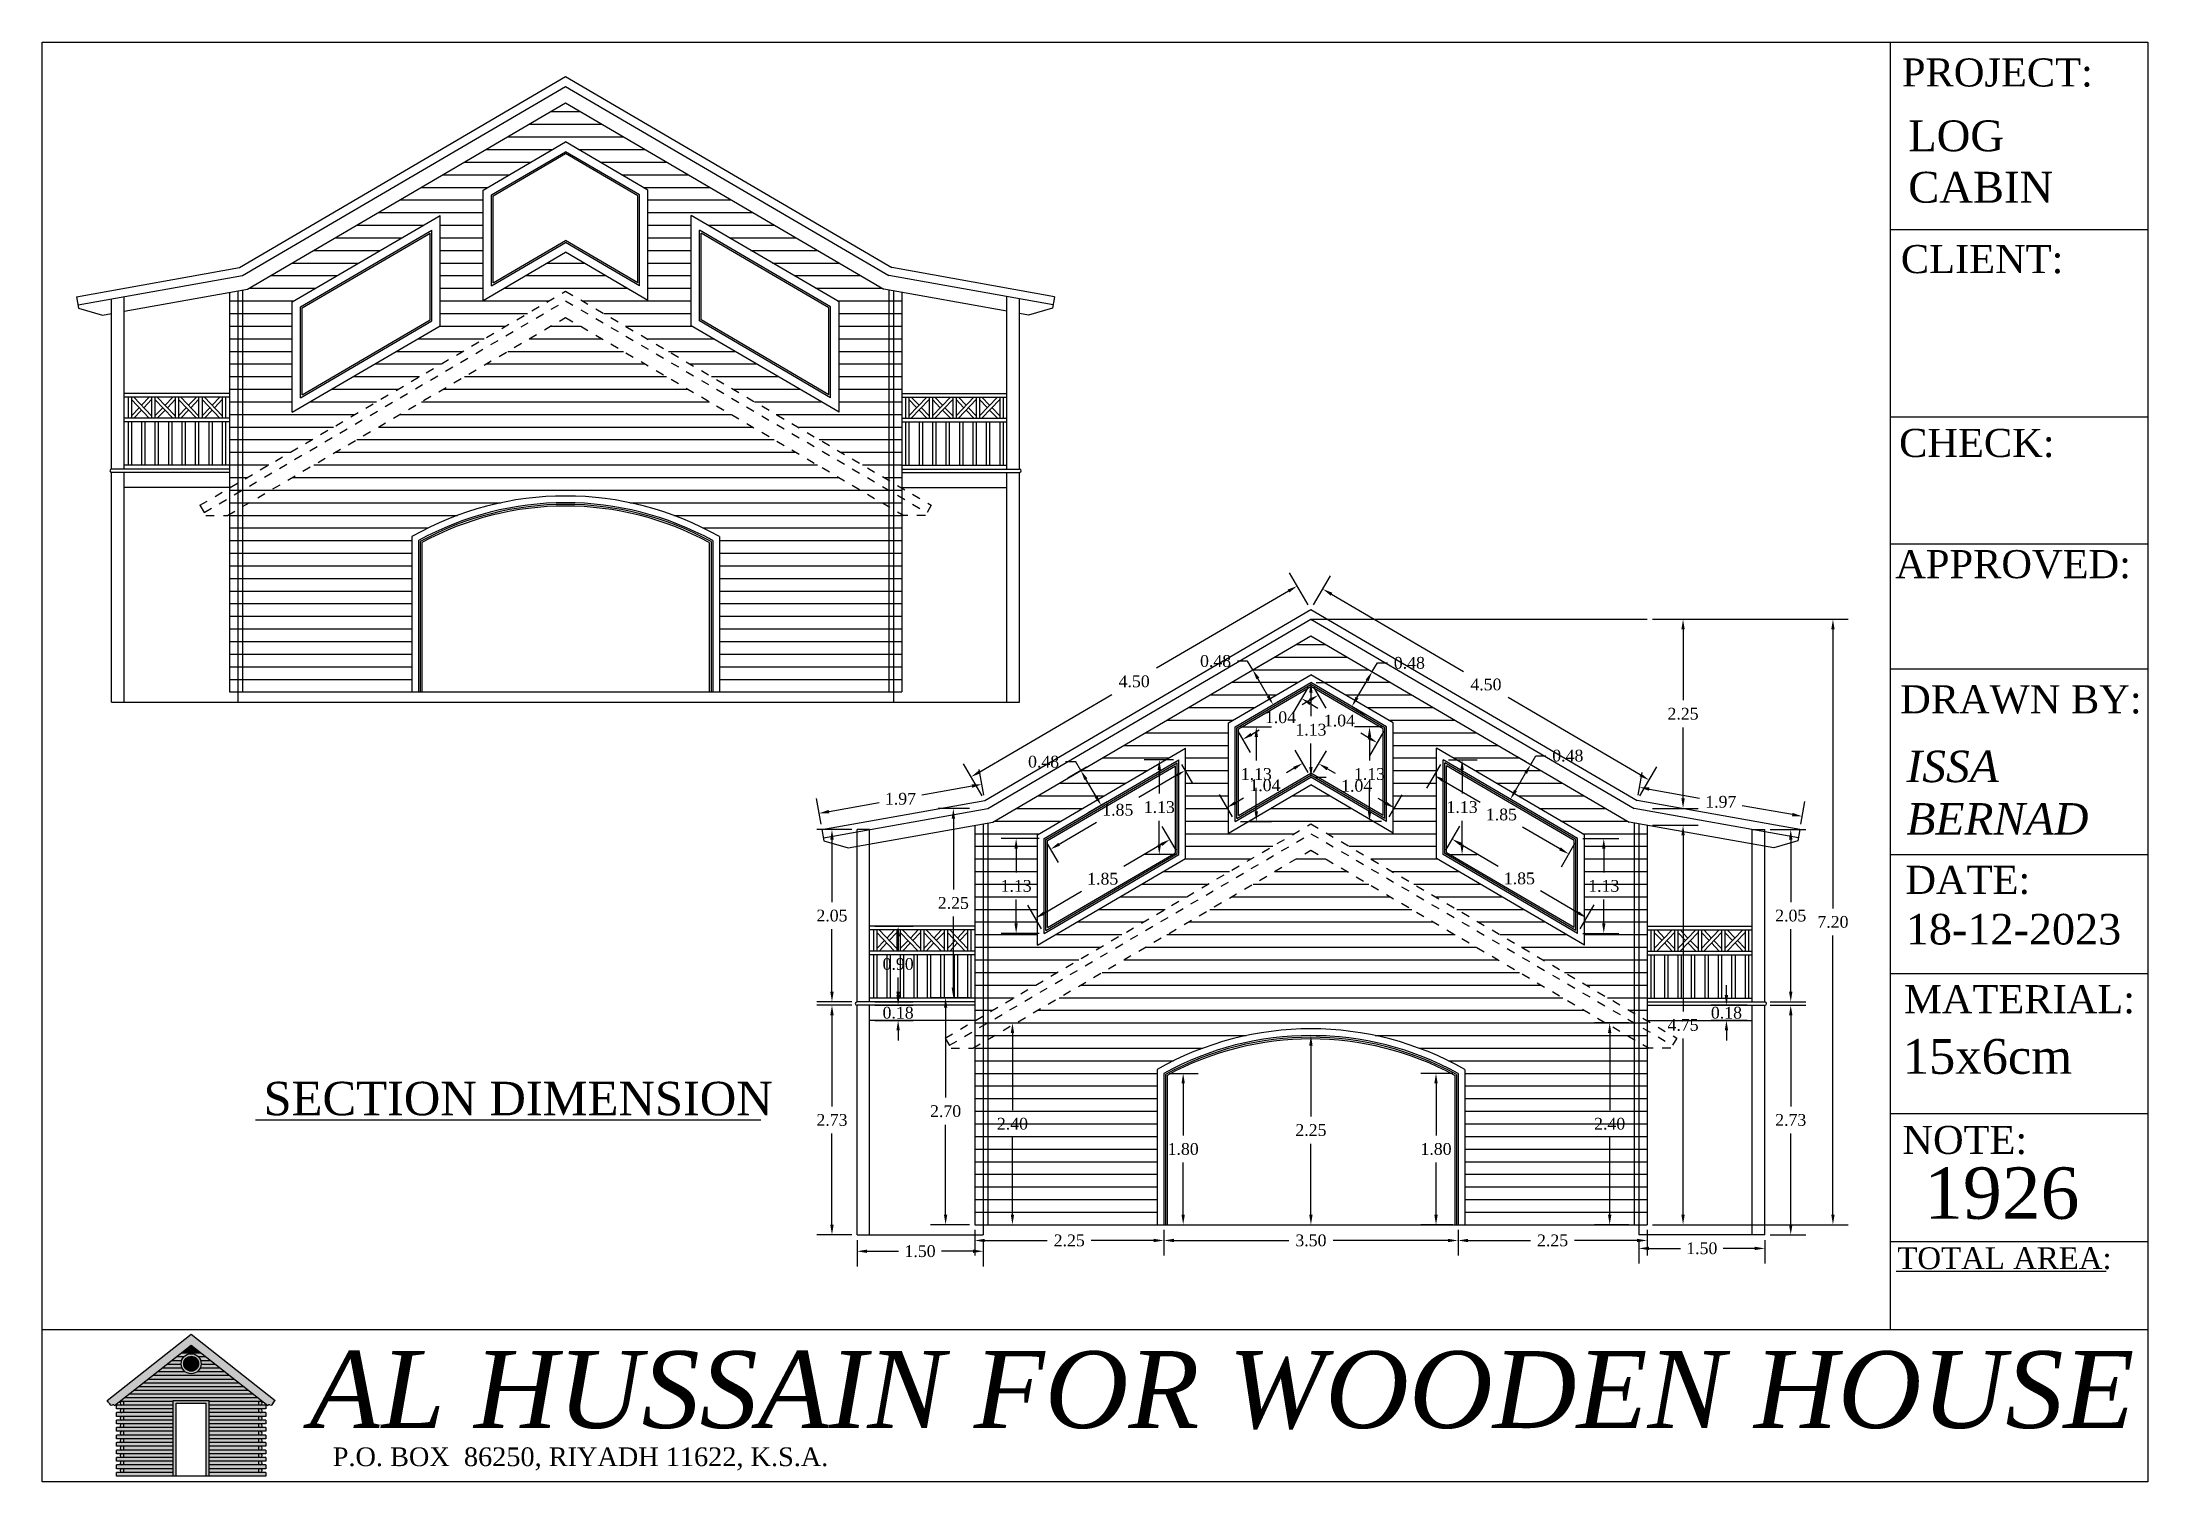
# Model space of a CAD drawing. Header units: inches. Extents: x 86794 to 87086, y 41803 to 41823.
# Drawn here: x 86966.26 to 86991.31, y 41805.02 to 41822.14 of the extents above; entities that cross this region are included whole.
import ezdxf

# ---------------------------------------------------------------- set-up
doc = ezdxf.new("R2010")
doc.units = ezdxf.units.IN
doc.header["$MEASUREMENT"] = 0
doc.linetypes.add('ACAD_ISO03W100', pattern=[30, 12, -18])
doc.styles.get("Standard").update_dxf_attribs({"font": 'times.ttf'})
doc.dimstyles.get("Standard").update_dxf_attribs({"dimtxt": 0.14, "dimasz": 0.12, "dimexe": 0.18, "dimexo": 0.0625, "dimgap": 0.09, "dimtad": 0, "dimtih": 1, "dimtoh": 1, "dimzin": 0, "dimdsep": 46, "dimtxsty": 'Standard', "dimcen": 0.09, "dimadec": 0, "dimazin": 0, "dimtfac": 1, "dimtofl": 0, "dimtmove": 0, "dimatfit": 3, "dimfxl": 1, "dimtolj": 1, "dimtzin": 0, "dimarcsym": 0})

msp = doc.modelspace()

# ---------------------------------------------------------------- texts
at = {"attachment_point": 1}
for s, insert, char_height, width in [('PROJECT:', (86988.386, 41821.947), 0.334, 25.89735), ('LOG\\PCABIN', (86988.461, 41821.21), 0.3668, 2.57716), ('{\\fTimes New Roman|b0|i0|c0|p18;CLIENT:}', (86988.373, 41819.728), 0.33401, 36.2416), ('{\\fTimes New Roman|b0|i0|c0|p18;CHECK:}', (86988.352, 41817.542), 0.33401, 36.2416), ('{\\fTimes New Roman|b0|i0|c0|p18;APPROVED:}', (86988.307, 41816.101), 0.33401, 33.15721), ('{\\fTimes New Roman|b0|i0|c0|p18;DRAWN BY:}', (86988.365, 41814.494), 0.33401, 32.31907), ('{\\fTimes New Roman|b0|i1|c0|p18;ISSA \\PBERNAD}', (86988.439, 41813.716), 0.37413, 3.48493), ('{\\fTimes New Roman|b0|i0|c0|p18;DATE:}', (86988.427, 41812.347), 0.33401, 22.75317), ('18-12-2023', (86988.432, 41811.775), 0.3636, 3.66887), ('{\\fTimes New Roman|b0|i0|c0|p18;MATERIAL:}', (86988.412, 41810.928), 0.33401, 24.59802), ('15x6cm', (86988.395, 41810.288), 0.4142, 3.78757), ('SECTION DIMENSION', (86968.895, 41809.779), 0.39778, 38.48876), ('{\\fTimes New Roman|b0|i0|c0|p18;NOTE:}', (86988.391, 41809.255), 0.33401, 27.46779), ('TOTAL AREA:', (86988.331, 41807.811), 0.25858, 25.02051), ('{\\fTimes New Roman|b0|i1|c0|p18;AL HUSSAIN FOR WOODEN HOUSE}', (86969.442, 41806.577), 0.91425, 28.41462), ('{\\fTimes New Roman|b0|i0|c0|p18;P.O. BOX  86250, RIYADH 11622, K.S.A.}', (86969.718, 41805.432), 0.22268, 16.68111)]:
    msp.add_mtext(s, dxfattribs=dict(at, insert=insert, char_height=char_height, width=width))
at = {"ltscale": 5, "insert": (86988.65, 41808.762), "char_height": 0.6115, "attachment_point": 1}
msp.add_mtext_dynamic_manual_height_columns('1926', width=7.922, gutter_width=1.824, heights=[0], dxfattribs=at)

# ---------------------------------------------------------------- blocks, each defined once
blk = doc.blocks.new('*D491')
at = {"color": 0, "lineweight": -2, "ltscale": 0.006, "transparency": 16777216}
for p, q in [((86981.355, 41810.209), (86981.355, 41809.366)), ((86981.418, 41810.329), (86981.535, 41810.329)), ((86981.355, 41808.199), (86981.355, 41809.043)), ((86981.418, 41808.079), (86981.535, 41808.079))]:
    blk.add_line(p, q, dxfattribs=at)
at = {"color": 0, "ltscale": 0.006, "transparency": 16777216}
for points in [[(86981.335, 41810.209), (86981.375, 41810.209), (86981.355, 41810.329)], [(86981.335, 41808.199), (86981.375, 41808.199), (86981.355, 41808.079)]]:
    blk.add_solid(points, dxfattribs=at)
at = {"layer": 'Defpoints', "color": 0, "ltscale": 0.006, "transparency": 16777216}
for p in [(86981.355, 41810.329), (86981.355, 41808.079), (86981.355, 41808.079)]:
    blk.add_point(p, dxfattribs=at)
at = {"color": 0, "ltscale": 0.006, "transparency": 16777216, "insert": (86981.355, 41809.204), "char_height": 0.14, "attachment_point": 5}
blk.add_mtext('\\A1;2.25', dxfattribs=at)
blk = doc.blocks.new('*D492')
at = {"color": 0, "lineweight": -2, "ltscale": 0.006, "transparency": 16777216}
for p, q in [((86983.043, 41809.879), (86982.663, 41809.879)), ((86982.843, 41809.759), (86982.843, 41809.141)), ((86982.843, 41808.199), (86982.843, 41808.818)), ((86983.043, 41808.079), (86982.663, 41808.079))]:
    blk.add_line(p, q, dxfattribs=at)
at = {"color": 0, "ltscale": 0.006, "transparency": 16777216}
for points in [[(86982.823, 41809.759), (86982.863, 41809.759), (86982.843, 41809.879)], [(86982.823, 41808.199), (86982.863, 41808.199), (86982.843, 41808.079)]]:
    blk.add_solid(points, dxfattribs=at)
at = {"layer": 'Defpoints', "color": 0, "ltscale": 0.006, "transparency": 16777216}
for p in [(86983.105, 41809.879), (86982.843, 41808.079), (86983.105, 41808.079)]:
    blk.add_point(p, dxfattribs=at)
at = {"color": 0, "ltscale": 0.006, "transparency": 16777216, "insert": (86982.843, 41808.979), "char_height": 0.14, "attachment_point": 5}
blk.add_mtext('\\A1;1.80', dxfattribs=at)
blk = doc.blocks.new('*D493')
at = {"color": 0, "lineweight": -2, "ltscale": 0.006, "transparency": 16777216}
for p, q in [((86979.668, 41809.879), (86980.015, 41809.879)), ((86979.835, 41809.759), (86979.835, 41809.141)), ((86979.835, 41808.199), (86979.835, 41808.818)), ((86979.668, 41808.079), (86980.015, 41808.079))]:
    blk.add_line(p, q, dxfattribs=at)
at = {"color": 0, "ltscale": 0.006, "transparency": 16777216}
for points in [[(86979.815, 41809.759), (86979.855, 41809.759), (86979.835, 41809.879)], [(86979.815, 41808.199), (86979.855, 41808.199), (86979.835, 41808.079)]]:
    blk.add_solid(points, dxfattribs=at)
at = {"layer": 'Defpoints', "color": 0, "ltscale": 0.006, "transparency": 16777216}
for p in [(86979.605, 41809.879), (86979.605, 41808.079), (86979.835, 41808.079)]:
    blk.add_point(p, dxfattribs=at)
at = {"color": 0, "ltscale": 0.006, "transparency": 16777216, "insert": (86979.835, 41808.979), "char_height": 0.14, "attachment_point": 5}
blk.add_mtext('\\A1;1.80', dxfattribs=at)
blk = doc.blocks.new('*D494')
at = {"color": 0, "lineweight": -2, "ltscale": 0.006, "transparency": 16777216}
for p, q in [((86983.105, 41808.017), (86983.105, 41807.712)), ((86985.355, 41808.017), (86985.355, 41807.712)), ((86983.225, 41807.892), (86983.968, 41807.892)), ((86985.235, 41807.892), (86984.492, 41807.892))]:
    blk.add_line(p, q, dxfattribs=at)
at = {"color": 0, "ltscale": 0.006, "transparency": 16777216}
for points in [[(86983.225, 41807.912), (86983.225, 41807.872), (86983.105, 41807.892)], [(86985.235, 41807.912), (86985.235, 41807.872), (86985.355, 41807.892)]]:
    blk.add_solid(points, dxfattribs=at)
at = {"layer": 'Defpoints', "color": 0, "ltscale": 0.006, "transparency": 16777216}
for p in [(86983.105, 41808.079), (86985.355, 41808.079), (86985.355, 41807.892)]:
    blk.add_point(p, dxfattribs=at)
at = {"color": 0, "ltscale": 0.006, "transparency": 16777216, "insert": (86984.23, 41807.892), "char_height": 0.14, "attachment_point": 5}
blk.add_mtext('\\A1;2.25', dxfattribs=at)
blk = doc.blocks.new('*D495')
at = {"color": 0, "lineweight": -2, "ltscale": 0.006, "transparency": 16777216}
for p, q in [((86977.355, 41808.017), (86977.355, 41807.712)), ((86979.605, 41808.017), (86979.605, 41807.712)), ((86977.475, 41807.892), (86978.218, 41807.892)), ((86979.485, 41807.892), (86978.742, 41807.892))]:
    blk.add_line(p, q, dxfattribs=at)
at = {"color": 0, "ltscale": 0.006, "transparency": 16777216}
for points in [[(86977.475, 41807.912), (86977.475, 41807.872), (86977.355, 41807.892)], [(86979.485, 41807.912), (86979.485, 41807.872), (86979.605, 41807.892)]]:
    blk.add_solid(points, dxfattribs=at)
at = {"layer": 'Defpoints', "color": 0, "ltscale": 0.006, "transparency": 16777216}
for p in [(86977.355, 41808.079), (86979.605, 41808.079), (86977.355, 41807.892)]:
    blk.add_point(p, dxfattribs=at)
at = {"color": 0, "ltscale": 0.006, "transparency": 16777216, "insert": (86978.48, 41807.892), "char_height": 0.14, "attachment_point": 5}
blk.add_mtext('\\A1;2.25', dxfattribs=at)
blk = doc.blocks.new('*D496')
at = {"color": 0, "lineweight": -2, "ltscale": 0.006, "transparency": 16777216}
for p, q in [((86979.605, 41808.017), (86979.605, 41807.712)), ((86983.105, 41808.017), (86983.105, 41807.712)), ((86979.725, 41807.892), (86981.092, 41807.892)), ((86982.985, 41807.892), (86981.618, 41807.892))]:
    blk.add_line(p, q, dxfattribs=at)
at = {"color": 0, "ltscale": 0.006, "transparency": 16777216}
for points in [[(86979.725, 41807.912), (86979.725, 41807.872), (86979.605, 41807.892)], [(86982.985, 41807.912), (86982.985, 41807.872), (86983.105, 41807.892)]]:
    blk.add_solid(points, dxfattribs=at)
at = {"layer": 'Defpoints', "color": 0, "ltscale": 0.006, "transparency": 16777216}
for p in [(86979.605, 41808.079), (86983.105, 41808.079), (86983.105, 41807.892)]:
    blk.add_point(p, dxfattribs=at)
at = {"color": 0, "ltscale": 0.006, "transparency": 16777216, "insert": (86981.355, 41807.892), "char_height": 0.14, "attachment_point": 5}
blk.add_mtext('\\A1;3.50', dxfattribs=at)
blk = doc.blocks.new('*D502')
at = {"color": 0, "lineweight": -2, "ltscale": 0.006, "transparency": 16777216}
for p, q in [((86978.12, 41812.67), (86977.668, 41812.67)), ((86977.848, 41812.55), (86977.848, 41812.269)), ((86977.848, 41811.664), (86977.848, 41811.946)), ((86978.12, 41811.544), (86977.668, 41811.544))]:
    blk.add_line(p, q, dxfattribs=at)
at = {"color": 0, "ltscale": 0.006, "transparency": 16777216}
for points in [[(86977.828, 41812.55), (86977.868, 41812.55), (86977.848, 41812.67)], [(86977.828, 41811.664), (86977.868, 41811.664), (86977.848, 41811.544)]]:
    blk.add_solid(points, dxfattribs=at)
at = {"layer": 'Defpoints', "color": 0, "ltscale": 0.006, "transparency": 16777216}
for p in [(86978.183, 41812.67), (86977.848, 41811.544), (86978.183, 41811.544)]:
    blk.add_point(p, dxfattribs=at)
at = {"color": 0, "ltscale": 0.006, "transparency": 16777216, "insert": (86977.848, 41812.107), "char_height": 0.14, "attachment_point": 5}
blk.add_mtext('\\A1;1.13', dxfattribs=at)
blk = doc.blocks.new('*D503')
at = {"color": 0, "lineweight": -2, "ltscale": 0.006, "transparency": 16777216}
for p, q in [((86979.72, 41813.607), (86979.371, 41813.607)), ((86979.551, 41813.487), (86979.551, 41813.205)), ((86979.551, 41812.6), (86979.551, 41812.882)), ((86979.72, 41812.48), (86979.371, 41812.48))]:
    blk.add_line(p, q, dxfattribs=at)
at = {"color": 0, "ltscale": 0.006, "transparency": 16777216}
for points in [[(86979.531, 41813.487), (86979.571, 41813.487), (86979.551, 41813.607)], [(86979.531, 41812.6), (86979.571, 41812.6), (86979.551, 41812.48)]]:
    blk.add_solid(points, dxfattribs=at)
at = {"layer": 'Defpoints', "color": 0, "ltscale": 0.006, "transparency": 16777216}
for p in [(86979.551, 41813.607), (86979.783, 41813.607), (86979.783, 41812.48)]:
    blk.add_point(p, dxfattribs=at)
at = {"color": 0, "ltscale": 0.006, "transparency": 16777216, "insert": (86979.551, 41813.044), "char_height": 0.14, "attachment_point": 5}
blk.add_mtext('\\A1;1.13', dxfattribs=at)
blk = doc.blocks.new('*D504')
at = {"color": 0, "lineweight": -2, "ltscale": 0.006, "transparency": 16777216}
for p, q in [((86980.518, 41814), (86980.885, 41814)), ((86980.705, 41813.88), (86980.705, 41813.598)), ((86980.705, 41812.994), (86980.705, 41813.276)), ((86980.518, 41812.874), (86980.885, 41812.874))]:
    blk.add_line(p, q, dxfattribs=at)
at = {"color": 0, "ltscale": 0.006, "transparency": 16777216}
for points in [[(86980.685, 41813.88), (86980.725, 41813.88), (86980.705, 41814)], [(86980.685, 41812.994), (86980.725, 41812.994), (86980.705, 41812.874)]]:
    blk.add_solid(points, dxfattribs=at)
at = {"layer": 'Defpoints', "color": 0, "ltscale": 0.006, "transparency": 16777216}
for p in [(86980.455, 41814), (86980.455, 41812.874), (86980.705, 41812.874)]:
    blk.add_point(p, dxfattribs=at)
at = {"color": 0, "ltscale": 0.006, "transparency": 16777216, "insert": (86980.705, 41813.437), "char_height": 0.14, "attachment_point": 5}
blk.add_mtext('\\A1;1.13', dxfattribs=at)
blk = doc.blocks.new('*D497')
at = {"color": 0, "lineweight": -2, "ltscale": 0.006, "transparency": 16777216}
for p, q in [((86982.193, 41814), (86981.872, 41814)), ((86982.052, 41813.88), (86982.052, 41813.598)), ((86982.052, 41812.994), (86982.052, 41813.276)), ((86982.193, 41812.874), (86981.872, 41812.874))]:
    blk.add_line(p, q, dxfattribs=at)
at = {"color": 0, "ltscale": 0.006, "transparency": 16777216}
for points in [[(86982.032, 41813.88), (86982.072, 41813.88), (86982.052, 41814)], [(86982.032, 41812.994), (86982.072, 41812.994), (86982.052, 41812.874)]]:
    blk.add_solid(points, dxfattribs=at)
at = {"layer": 'Defpoints', "color": 0, "ltscale": 0.006, "transparency": 16777216}
for p in [(86982.255, 41814), (86982.052, 41812.874), (86982.255, 41812.874)]:
    blk.add_point(p, dxfattribs=at)
at = {"color": 0, "ltscale": 0.006, "transparency": 16777216, "insert": (86982.052, 41813.437), "char_height": 0.14, "attachment_point": 5}
blk.add_mtext('\\A1;1.13', dxfattribs=at)
blk = doc.blocks.new('*D498')
at = {"color": 0, "lineweight": -2, "ltscale": 0.006, "transparency": 16777216}
for p, q in [((86981.418, 41814.527), (86981.535, 41814.527)), ((86981.355, 41814.407), (86981.355, 41814.125)), ((86981.355, 41813.521), (86981.355, 41813.802)), ((86981.418, 41813.401), (86981.535, 41813.401))]:
    blk.add_line(p, q, dxfattribs=at)
at = {"color": 0, "ltscale": 0.006, "transparency": 16777216}
for points in [[(86981.335, 41814.407), (86981.375, 41814.407), (86981.355, 41814.527)], [(86981.335, 41813.521), (86981.375, 41813.521), (86981.355, 41813.401)]]:
    blk.add_solid(points, dxfattribs=at)
at = {"layer": 'Defpoints', "color": 0, "ltscale": 0.006, "transparency": 16777216}
for p in [(86981.355, 41814.527), (86981.355, 41813.401), (86981.355, 41813.401)]:
    blk.add_point(p, dxfattribs=at)
at = {"color": 0, "ltscale": 0.006, "transparency": 16777216, "insert": (86981.355, 41813.964), "char_height": 0.14, "attachment_point": 5}
blk.add_mtext('\\A1;1.13', dxfattribs=at)
blk = doc.blocks.new('*D499')
at = {"color": 0, "lineweight": -2, "ltscale": 0.006, "transparency": 16777216}
for p, q in [((86982.99, 41813.607), (86983.333, 41813.607)), ((86983.153, 41813.487), (86983.153, 41813.205)), ((86983.153, 41812.6), (86983.153, 41812.882)), ((86982.99, 41812.48), (86983.333, 41812.48))]:
    blk.add_line(p, q, dxfattribs=at)
at = {"color": 0, "ltscale": 0.006, "transparency": 16777216}
for points in [[(86983.133, 41813.487), (86983.173, 41813.487), (86983.153, 41813.607)], [(86983.133, 41812.6), (86983.173, 41812.6), (86983.153, 41812.48)]]:
    blk.add_solid(points, dxfattribs=at)
at = {"layer": 'Defpoints', "color": 0, "ltscale": 0.006, "transparency": 16777216}
for p in [(86982.928, 41813.607), (86982.928, 41812.48), (86983.153, 41812.48)]:
    blk.add_point(p, dxfattribs=at)
at = {"color": 0, "ltscale": 0.006, "transparency": 16777216, "insert": (86983.153, 41813.044), "char_height": 0.14, "attachment_point": 5}
blk.add_mtext('\\A1;1.13', dxfattribs=at)
blk = doc.blocks.new('*D500')
at = {"color": 0, "lineweight": -2, "ltscale": 0.006, "transparency": 16777216}
for p, q in [((86984.59, 41812.67), (86985.019, 41812.67)), ((86984.839, 41812.55), (86984.839, 41812.269)), ((86984.839, 41811.664), (86984.839, 41811.946)), ((86984.59, 41811.544), (86985.019, 41811.544))]:
    blk.add_line(p, q, dxfattribs=at)
at = {"color": 0, "ltscale": 0.006, "transparency": 16777216}
for points in [[(86984.819, 41812.55), (86984.859, 41812.55), (86984.839, 41812.67)], [(86984.819, 41811.664), (86984.859, 41811.664), (86984.839, 41811.544)]]:
    blk.add_solid(points, dxfattribs=at)
at = {"layer": 'Defpoints', "color": 0, "ltscale": 0.006, "transparency": 16777216}
for p in [(86984.528, 41812.67), (86984.839, 41812.67), (86984.528, 41811.544)]:
    blk.add_point(p, dxfattribs=at)
at = {"color": 0, "ltscale": 0.006, "transparency": 16777216, "insert": (86984.839, 41812.107), "char_height": 0.14, "attachment_point": 5}
blk.add_mtext('\\A1;1.13', dxfattribs=at)
blk = doc.blocks.new('*D501')
at = {"color": 0, "lineweight": -2, "ltscale": 0.006, "transparency": 16777216}
for p, q in [((86982.896, 41813.553), (86982.73, 41813.269)), ((86982.924, 41813.363), (86983.369, 41813.103)), ((86984.317, 41812.548), (86983.873, 41812.808)), ((86984.496, 41812.616), (86984.33, 41812.332))]:
    blk.add_line(p, q, dxfattribs=at)
at = {"color": 0, "ltscale": 0.006, "transparency": 16777216}
for points in [[(86982.934, 41813.381), (86982.914, 41813.346), (86982.821, 41813.424)], [(86984.327, 41812.566), (86984.307, 41812.531), (86984.421, 41812.488)]]:
    blk.add_solid(points, dxfattribs=at)
at = {"layer": 'Defpoints', "color": 0, "ltscale": 0.006, "transparency": 16777216}
for p in [(86982.928, 41813.607), (86982.821, 41813.424), (86984.528, 41812.67)]:
    blk.add_point(p, dxfattribs=at)
at = {"color": 0, "ltscale": 0.006, "transparency": 16777216, "insert": (86983.621, 41812.956), "char_height": 0.14, "attachment_point": 5}
blk.add_mtext('\\A1;1.85', dxfattribs=at)
blk = doc.blocks.new('*D505')
at = {"color": 0, "lineweight": -2, "ltscale": 0.006, "transparency": 16777216}
for p, q in [((86982.959, 41812.534), (86983.126, 41812.82)), ((86983.139, 41812.604), (86983.583, 41812.344)), ((86984.532, 41811.789), (86984.087, 41812.049)), ((86984.559, 41811.598), (86984.726, 41811.884))]:
    blk.add_line(p, q, dxfattribs=at)
at = {"color": 0, "ltscale": 0.006, "transparency": 16777216}
for points in [[(86983.149, 41812.621), (86983.129, 41812.587), (86983.035, 41812.665)], [(86984.542, 41811.806), (86984.522, 41811.772), (86984.635, 41811.728)]]:
    blk.add_solid(points, dxfattribs=at)
at = {"layer": 'Defpoints', "color": 0, "ltscale": 0.006, "transparency": 16777216}
for p in [(86982.928, 41812.48), (86984.635, 41811.728), (86984.528, 41811.544)]:
    blk.add_point(p, dxfattribs=at)
at = {"color": 0, "ltscale": 0.006, "transparency": 16777216, "insert": (86983.835, 41812.196), "char_height": 0.14, "attachment_point": 5}
blk.add_mtext('\\A1;1.85', dxfattribs=at)
blk = doc.blocks.new('*D506')
at = {"color": 0, "lineweight": -2, "ltscale": 0.006, "transparency": 16777216}
for p, q in [((86981.387, 41814.473), (86981.534, 41814.22)), ((86981.34, 41814.315), (86981.249, 41814.262)), ((86980.487, 41813.946), (86980.634, 41813.694)), ((86980.647, 41813.91), (86980.738, 41813.963))]:
    blk.add_line(p, q, dxfattribs=at)
at = {"color": 0, "ltscale": 0.006, "transparency": 16777216}
for points in [[(86981.33, 41814.332), (86981.35, 41814.298), (86981.443, 41814.376)], [(86980.637, 41813.927), (86980.657, 41813.892), (86980.543, 41813.849)]]:
    blk.add_solid(points, dxfattribs=at)
at = {"layer": 'Defpoints', "color": 0, "ltscale": 0.006, "transparency": 16777216}
for p in [(86981.355, 41814.527), (86981.443, 41814.376), (86980.455, 41814)]:
    blk.add_point(p, dxfattribs=at)
at = {"color": 0, "ltscale": 0.006, "transparency": 16777216, "insert": (86980.993, 41814.112), "char_height": 0.14, "attachment_point": 5}
blk.add_mtext('\\A1;1.04', dxfattribs=at)
blk = doc.blocks.new('*D507')
at = {"color": 0, "lineweight": -2, "ltscale": 0.006, "transparency": 16777216}
for p, q in [((86981.323, 41814.473), (86981.153, 41814.181)), ((86981.347, 41814.276), (86981.438, 41814.222)), ((86982.223, 41813.946), (86982.053, 41813.654)), ((86982.04, 41813.87), (86981.949, 41813.924))]:
    blk.add_line(p, q, dxfattribs=at)
at = {"color": 0, "ltscale": 0.006, "transparency": 16777216}
for points in [[(86981.357, 41814.293), (86981.337, 41814.258), (86981.244, 41814.336)], [(86982.05, 41813.888), (86982.03, 41813.853), (86982.144, 41813.81)]]:
    blk.add_solid(points, dxfattribs=at)
at = {"layer": 'Defpoints', "color": 0, "ltscale": 0.006, "transparency": 16777216}
for p in [(86981.355, 41814.527), (86982.255, 41814), (86982.144, 41813.81)]:
    blk.add_point(p, dxfattribs=at)
at = {"color": 0, "ltscale": 0.006, "transparency": 16777216, "insert": (86981.694, 41814.073), "char_height": 0.14, "attachment_point": 5}
blk.add_mtext('\\A1;1.04', dxfattribs=at)
blk = doc.blocks.new('*D508')
at = {"color": 0, "lineweight": -2, "ltscale": 0.006, "transparency": 16777216}
for p, q in [((86981.323, 41813.455), (86981.167, 41813.722)), ((86981.154, 41813.506), (86981.063, 41813.453)), ((86980.423, 41812.928), (86980.267, 41813.195)), ((86980.461, 41813.101), (86980.553, 41813.154))]:
    blk.add_line(p, q, dxfattribs=at)
at = {"color": 0, "ltscale": 0.006, "transparency": 16777216}
for points in [[(86981.144, 41813.523), (86981.164, 41813.489), (86981.258, 41813.567)], [(86980.451, 41813.118), (86980.472, 41813.083), (86980.358, 41813.04)]]:
    blk.add_solid(points, dxfattribs=at)
at = {"layer": 'Defpoints', "color": 0, "ltscale": 0.006, "transparency": 16777216}
for p in [(86981.258, 41813.567), (86981.355, 41813.401), (86980.455, 41812.874)]:
    blk.add_point(p, dxfattribs=at)
at = {"color": 0, "ltscale": 0.006, "transparency": 16777216, "insert": (86980.808, 41813.303), "char_height": 0.14, "attachment_point": 5}
blk.add_mtext('\\A1;1.04', dxfattribs=at)
blk = doc.blocks.new('*D509')
at = {"color": 0, "lineweight": -2, "ltscale": 0.006, "transparency": 16777216}
for p, q in [((86981.387, 41813.455), (86981.54, 41813.716)), ((86981.552, 41813.5), (86981.643, 41813.447)), ((86982.245, 41813.095), (86982.154, 41813.148)), ((86982.287, 41812.928), (86982.44, 41813.189))]:
    blk.add_line(p, q, dxfattribs=at)
at = {"color": 0, "ltscale": 0.006, "transparency": 16777216}
for points in [[(86981.562, 41813.517), (86981.542, 41813.483), (86981.449, 41813.561)], [(86982.255, 41813.112), (86982.235, 41813.077), (86982.349, 41813.034)]]:
    blk.add_solid(points, dxfattribs=at)
at = {"layer": 'Defpoints', "color": 0, "ltscale": 0.006, "transparency": 16777216}
for p in [(86981.449, 41813.561), (86981.355, 41813.401), (86982.255, 41812.874)]:
    blk.add_point(p, dxfattribs=at)
at = {"color": 0, "ltscale": 0.006, "transparency": 16777216, "insert": (86981.899, 41813.297), "char_height": 0.14, "attachment_point": 5}
blk.add_mtext('\\A1;1.04', dxfattribs=at)
blk = doc.blocks.new('*D513')
at = {"color": 0, "lineweight": -2, "ltscale": 0.006, "transparency": 16777216}
for p, q in [((86979.814, 41813.553), (86979.948, 41813.324)), ((86979.753, 41813.419), (86979.309, 41813.159)), ((86978.36, 41812.604), (86978.805, 41812.864)), ((86978.214, 41812.616), (86978.348, 41812.388))]:
    blk.add_line(p, q, dxfattribs=at)
at = {"color": 0, "ltscale": 0.006, "transparency": 16777216}
for points in [[(86979.743, 41813.436), (86979.763, 41813.402), (86979.857, 41813.48)], [(86978.35, 41812.621), (86978.37, 41812.587), (86978.257, 41812.543)]]:
    blk.add_solid(points, dxfattribs=at)
at = {"layer": 'Defpoints', "color": 0, "ltscale": 0.006, "transparency": 16777216}
for p in [(86979.783, 41813.607), (86979.857, 41813.48), (86978.183, 41812.67)]:
    blk.add_point(p, dxfattribs=at)
at = {"color": 0, "ltscale": 0.006, "transparency": 16777216, "insert": (86979.057, 41813.012), "char_height": 0.14, "attachment_point": 5}
blk.add_mtext('\\A1;1.85', dxfattribs=at)
blk = doc.blocks.new('*D514')
at = {"color": 0, "lineweight": -2, "ltscale": 0.006, "transparency": 16777216}
for p, q in [((86979.751, 41812.534), (86979.587, 41812.815)), ((86979.574, 41812.599), (86979.13, 41812.339)), ((86978.181, 41811.784), (86978.626, 41812.044)), ((86978.151, 41811.598), (86977.987, 41811.879))]:
    blk.add_line(p, q, dxfattribs=at)
at = {"color": 0, "ltscale": 0.006, "transparency": 16777216}
for points in [[(86979.564, 41812.616), (86979.584, 41812.582), (86979.678, 41812.66)], [(86978.171, 41811.801), (86978.191, 41811.767), (86978.078, 41811.724)]]:
    blk.add_solid(points, dxfattribs=at)
at = {"layer": 'Defpoints', "color": 0, "ltscale": 0.006, "transparency": 16777216}
for p in [(86979.678, 41812.66), (86979.783, 41812.48), (86978.183, 41811.544)]:
    blk.add_point(p, dxfattribs=at)
at = {"color": 0, "ltscale": 0.006, "transparency": 16777216, "insert": (86978.878, 41812.192), "char_height": 0.14, "attachment_point": 5}
blk.add_mtext('\\A1;1.85', dxfattribs=at)
blk = doc.blocks.new('*D515')
at = {"color": 0, "lineweight": -2, "ltscale": 0.006, "transparency": 16777216}
for p, q in [((86978.557, 41813.584), (86978.437, 41813.584)), ((86978.686, 41813.521), (86978.462, 41813.389)), ((86978.617, 41813.48), (86978.557, 41813.584)), ((86978.799, 41813.17), (86978.678, 41813.377)), ((86978.929, 41813.107), (86978.704, 41812.976))]:
    blk.add_line(p, q, dxfattribs=at)
at = {"color": 0, "ltscale": 0.006, "transparency": 16777216}
for points in [[(86978.695, 41813.387), (86978.661, 41813.367), (86978.617, 41813.48)], [(86978.816, 41813.18), (86978.782, 41813.16), (86978.859, 41813.066)]]:
    blk.add_solid(points, dxfattribs=at)
at = {"layer": 'Defpoints', "color": 0, "ltscale": 0.006, "transparency": 16777216}
for p in [(86978.617, 41813.48), (86978.74, 41813.552), (86978.983, 41813.138)]:
    blk.add_point(p, dxfattribs=at)
at = {"color": 0, "ltscale": 0.006, "transparency": 16777216, "insert": (86978.175, 41813.584), "char_height": 0.14, "attachment_point": 5}
blk.add_mtext('\\A1;0.48', dxfattribs=at)
blk = doc.blocks.new('*D516')
at = {"color": 0, "lineweight": -2, "ltscale": 0.006, "transparency": 16777216}
for p, q in [((86980.602, 41814.781), (86980.482, 41814.781)), ((86980.663, 41814.677), (86980.602, 41814.781)), ((86980.717, 41814.709), (86980.818, 41814.768)), ((86980.844, 41814.367), (86980.723, 41814.574)), ((86980.959, 41814.295), (86981.06, 41814.354))]:
    blk.add_line(p, q, dxfattribs=at)
at = {"color": 0, "ltscale": 0.006, "transparency": 16777216}
for points in [[(86980.741, 41814.584), (86980.706, 41814.564), (86980.663, 41814.677)], [(86980.862, 41814.377), (86980.827, 41814.357), (86980.905, 41814.263)]]:
    blk.add_solid(points, dxfattribs=at)
at = {"layer": 'Defpoints', "color": 0, "ltscale": 0.006, "transparency": 16777216}
for p in [(86980.663, 41814.677), (86980.663, 41814.677), (86980.905, 41814.263)]:
    blk.add_point(p, dxfattribs=at)
at = {"color": 0, "ltscale": 0.006, "transparency": 16777216, "insert": (86980.221, 41814.781), "char_height": 0.14, "attachment_point": 5}
blk.add_mtext('\\A1;0.48', dxfattribs=at)
blk = doc.blocks.new('*D510')
at = {"color": 0, "lineweight": -2, "ltscale": 0.006, "transparency": 16777216}
for p, q in [((86982.084, 41814.656), (86982.145, 41814.759)), ((86982.145, 41814.759), (86982.265, 41814.759)), ((86981.902, 41814.345), (86982.023, 41814.552)), ((86982.101, 41814.646), (86982.239, 41814.565)), ((86981.859, 41814.232), (86981.997, 41814.151))]:
    blk.add_line(p, q, dxfattribs=at)
at = {"color": 0, "ltscale": 0.006, "transparency": 16777216}
for points in [[(86982.006, 41814.562), (86982.041, 41814.542), (86982.084, 41814.656)], [(86981.885, 41814.356), (86981.92, 41814.335), (86981.842, 41814.242)]]:
    blk.add_solid(points, dxfattribs=at)
at = {"layer": 'Defpoints', "color": 0, "ltscale": 0.006, "transparency": 16777216}
for p in [(86982.047, 41814.677), (86982.084, 41814.656), (86981.805, 41814.263)]:
    blk.add_point(p, dxfattribs=at)
at = {"color": 0, "ltscale": 0.006, "transparency": 16777216, "insert": (86982.526, 41814.759), "char_height": 0.14, "attachment_point": 5}
blk.add_mtext('\\A1;0.48', dxfattribs=at)
blk = doc.blocks.new('*D511')
at = {"color": 0, "lineweight": -2, "ltscale": 0.006, "transparency": 16777216}
for p, q in [((86983.788, 41813.242), (86983.909, 41813.449)), ((86983.916, 41813.584), (86983.814, 41813.643)), ((86983.97, 41813.552), (86984.03, 41813.656)), ((86984.03, 41813.656), (86984.15, 41813.656)), ((86983.674, 41813.17), (86983.572, 41813.229))]:
    blk.add_line(p, q, dxfattribs=at)
at = {"color": 0, "ltscale": 0.006, "transparency": 16777216}
for points in [[(86983.892, 41813.459), (86983.926, 41813.439), (86983.97, 41813.552)], [(86983.771, 41813.252), (86983.805, 41813.232), (86983.728, 41813.138)]]:
    blk.add_solid(points, dxfattribs=at)
at = {"layer": 'Defpoints', "color": 0, "ltscale": 0.006, "transparency": 16777216}
for p in [(86983.97, 41813.552), (86983.97, 41813.552), (86983.728, 41813.138)]:
    blk.add_point(p, dxfattribs=at)
at = {"color": 0, "ltscale": 0.006, "transparency": 16777216, "insert": (86984.411, 41813.656), "char_height": 0.14, "attachment_point": 5}
blk.add_mtext('\\A1;0.48', dxfattribs=at)
blk = doc.blocks.new('*D512')
at = {"color": 0, "lineweight": -2, "ltscale": 0.006, "transparency": 16777216}
for p, q in [((86977.293, 41810.779), (86976.829, 41810.779)), ((86977.009, 41810.659), (86977.009, 41809.591)), ((86977.009, 41808.199), (86977.009, 41809.268)), ((86977.293, 41808.079), (86976.829, 41808.079))]:
    blk.add_line(p, q, dxfattribs=at)
at = {"color": 0, "ltscale": 0.006, "transparency": 16777216}
for points in [[(86976.989, 41810.659), (86977.029, 41810.659), (86977.009, 41810.779)], [(86976.989, 41808.199), (86977.029, 41808.199), (86977.009, 41808.079)]]:
    blk.add_solid(points, dxfattribs=at)
at = {"layer": 'Defpoints', "color": 0, "ltscale": 0.006, "transparency": 16777216}
for p in [(86977.355, 41810.779), (86977.009, 41808.079), (86977.355, 41808.079)]:
    blk.add_point(p, dxfattribs=at)
at = {"color": 0, "ltscale": 0.006, "transparency": 16777216, "insert": (86977.009, 41809.429), "char_height": 0.14, "attachment_point": 5}
blk.add_mtext('\\A1;2.70', dxfattribs=at)
blk = doc.blocks.new('*D517')
at = {"color": 0, "lineweight": -2, "ltscale": 0.006, "transparency": 16777216}
for p, q in [((86985.418, 41812.829), (86985.962, 41812.829)), ((86985.782, 41812.709), (86985.782, 41810.616)), ((86985.782, 41808.199), (86985.782, 41810.293)), ((86985.418, 41808.079), (86985.962, 41808.079))]:
    blk.add_line(p, q, dxfattribs=at)
at = {"color": 0, "ltscale": 0.006, "transparency": 16777216}
for points in [[(86985.762, 41812.709), (86985.802, 41812.709), (86985.782, 41812.829)], [(86985.762, 41808.199), (86985.802, 41808.199), (86985.782, 41808.079)]]:
    blk.add_solid(points, dxfattribs=at)
at = {"layer": 'Defpoints', "color": 0, "ltscale": 0.006, "transparency": 16777216}
for p in [(86985.355, 41812.829), (86985.355, 41808.079), (86985.782, 41808.079)]:
    blk.add_point(p, dxfattribs=at)
at = {"color": 0, "ltscale": 0.006, "transparency": 16777216, "insert": (86985.782, 41810.454), "char_height": 0.14, "attachment_point": 5}
blk.add_mtext('\\A1;4.75', dxfattribs=at)
blk = doc.blocks.new('*D518')
at = {"color": 0, "lineweight": -2, "ltscale": 0.006, "transparency": 16777216}
for p, q in [((86985.418, 41815.279), (86985.962, 41815.279)), ((86985.782, 41815.159), (86985.782, 41814.316)), ((86985.782, 41813.149), (86985.782, 41813.993)), ((86985.418, 41813.029), (86985.962, 41813.029))]:
    blk.add_line(p, q, dxfattribs=at)
at = {"color": 0, "ltscale": 0.006, "transparency": 16777216}
for points in [[(86985.762, 41815.159), (86985.802, 41815.159), (86985.782, 41815.279)], [(86985.762, 41813.149), (86985.802, 41813.149), (86985.782, 41813.029)]]:
    blk.add_solid(points, dxfattribs=at)
at = {"layer": 'Defpoints', "color": 0, "ltscale": 0.006, "transparency": 16777216}
for p in [(86985.355, 41815.279), (86985.355, 41813.029), (86985.782, 41813.029)]:
    blk.add_point(p, dxfattribs=at)
at = {"color": 0, "ltscale": 0.006, "transparency": 16777216, "insert": (86985.782, 41814.154), "char_height": 0.14, "attachment_point": 5}
blk.add_mtext('\\A1;2.25', dxfattribs=at)
blk = doc.blocks.new('*D490')
at = {"color": 0, "lineweight": -2, "ltscale": 0.006, "transparency": 16777216}
for p, q in [((86977.293, 41813.029), (86976.921, 41813.029)), ((86977.101, 41812.909), (86977.101, 41812.066)), ((86977.101, 41810.899), (86977.101, 41811.743)), ((86977.293, 41810.779), (86976.921, 41810.779))]:
    blk.add_line(p, q, dxfattribs=at)
at = {"color": 0, "ltscale": 0.006, "transparency": 16777216}
for points in [[(86977.081, 41812.909), (86977.121, 41812.909), (86977.101, 41813.029)], [(86977.081, 41810.899), (86977.121, 41810.899), (86977.101, 41810.779)]]:
    blk.add_solid(points, dxfattribs=at)
at = {"layer": 'Defpoints', "color": 0, "ltscale": 0.006, "transparency": 16777216}
for p in [(86977.101, 41813.029), (86977.355, 41813.029), (86977.355, 41810.779)]:
    blk.add_point(p, dxfattribs=at)
at = {"color": 0, "ltscale": 0.006, "transparency": 16777216, "insert": (86977.101, 41811.904), "char_height": 0.14, "attachment_point": 5}
blk.add_mtext('\\A1;2.25', dxfattribs=at)
blk = doc.blocks.new('*D519')
at = {"color": 0, "lineweight": -2, "ltscale": 0.006, "transparency": 16777216}
for p, q in [((86975.893, 41812.779), (86975.477, 41812.779)), ((86975.657, 41812.659), (86975.657, 41811.916)), ((86975.657, 41810.849), (86975.657, 41811.593)), ((86975.893, 41810.729), (86975.477, 41810.729))]:
    blk.add_line(p, q, dxfattribs=at)
at = {"color": 0, "ltscale": 0.006, "transparency": 16777216}
for points in [[(86975.637, 41812.659), (86975.677, 41812.659), (86975.657, 41812.779)], [(86975.637, 41810.849), (86975.677, 41810.849), (86975.657, 41810.729)]]:
    blk.add_solid(points, dxfattribs=at)
at = {"layer": 'Defpoints', "color": 0, "ltscale": 0.006, "transparency": 16777216}
for p in [(86975.955, 41812.779), (86975.657, 41810.729), (86975.955, 41810.729)]:
    blk.add_point(p, dxfattribs=at)
at = {"color": 0, "ltscale": 0.006, "transparency": 16777216, "insert": (86975.657, 41811.754), "char_height": 0.14, "attachment_point": 5}
blk.add_mtext('\\A1;2.05', dxfattribs=at)
blk = doc.blocks.new('*D520')
at = {"color": 0, "lineweight": -2, "ltscale": 0.006, "transparency": 16777216}
for p, q in [((86975.893, 41810.689), (86975.477, 41810.689)), ((86975.657, 41810.569), (86975.657, 41809.486)), ((86975.657, 41808.079), (86975.657, 41809.163)), ((86975.893, 41807.959), (86975.477, 41807.959))]:
    blk.add_line(p, q, dxfattribs=at)
at = {"color": 0, "ltscale": 0.006, "transparency": 16777216}
for points in [[(86975.637, 41810.569), (86975.677, 41810.569), (86975.657, 41810.689)], [(86975.637, 41808.079), (86975.677, 41808.079), (86975.657, 41807.959)]]:
    blk.add_solid(points, dxfattribs=at)
at = {"layer": 'Defpoints', "color": 0, "ltscale": 0.006, "transparency": 16777216}
for p in [(86975.955, 41810.689), (86975.657, 41807.959), (86975.955, 41807.959)]:
    blk.add_point(p, dxfattribs=at)
at = {"color": 0, "ltscale": 0.006, "transparency": 16777216, "insert": (86975.657, 41809.324), "char_height": 0.14, "attachment_point": 5}
blk.add_mtext('\\A1;2.73', dxfattribs=at)
blk = doc.blocks.new('*D521')
at = {"color": 0, "lineweight": -2, "ltscale": 0.006, "transparency": 16777216}
for p, q in [((86976.168, 41810.689), (86976.624, 41810.689)), ((86976.444, 41810.809), (86976.444, 41810.929)), ((86976.168, 41810.509), (86976.624, 41810.509)), ((86976.444, 41810.389), (86976.444, 41810.269))]:
    blk.add_line(p, q, dxfattribs=at)
at = {"color": 0, "ltscale": 0.006, "transparency": 16777216}
for points in [[(86976.424, 41810.809), (86976.464, 41810.809), (86976.444, 41810.689)], [(86976.424, 41810.389), (86976.464, 41810.389), (86976.444, 41810.509)]]:
    blk.add_solid(points, dxfattribs=at)
at = {"layer": 'Defpoints', "color": 0, "ltscale": 0.006, "transparency": 16777216}
for p in [(86976.105, 41810.689), (86976.105, 41810.509), (86976.444, 41810.509)]:
    blk.add_point(p, dxfattribs=at)
at = {"color": 0, "ltscale": 0.006, "transparency": 16777216, "insert": (86976.444, 41810.599), "char_height": 0.14, "attachment_point": 5}
blk.add_mtext('\\A1;0.18', dxfattribs=at)
blk = doc.blocks.new('*D522')
at = {"color": 0, "lineweight": -2, "ltscale": 0.006, "transparency": 16777216}
for p, q in [((86976.168, 41811.629), (86976.624, 41811.629)), ((86976.444, 41811.509), (86976.444, 41811.341)), ((86976.444, 41810.849), (86976.444, 41811.018)), ((86976.168, 41810.729), (86976.624, 41810.729))]:
    blk.add_line(p, q, dxfattribs=at)
at = {"color": 0, "ltscale": 0.006, "transparency": 16777216}
for points in [[(86976.424, 41811.509), (86976.464, 41811.509), (86976.444, 41811.629)], [(86976.424, 41810.849), (86976.464, 41810.849), (86976.444, 41810.729)]]:
    blk.add_solid(points, dxfattribs=at)
at = {"layer": 'Defpoints', "color": 0, "ltscale": 0.006, "transparency": 16777216}
for p in [(86976.105, 41811.629), (86976.444, 41811.629), (86976.105, 41810.729)]:
    blk.add_point(p, dxfattribs=at)
at = {"color": 0, "ltscale": 0.006, "transparency": 16777216, "insert": (86976.444, 41811.179), "char_height": 0.14, "attachment_point": 5}
blk.add_mtext('\\A1;0.90', dxfattribs=at)
blk = doc.blocks.new('*D523')
at = {"color": 0, "lineweight": -2, "ltscale": 0.006, "transparency": 16777216}
for p, q in [((86986.818, 41812.779), (86987.243, 41812.779)), ((86987.063, 41812.659), (86987.063, 41811.916)), ((86987.063, 41810.849), (86987.063, 41811.593)), ((86986.818, 41810.729), (86987.243, 41810.729))]:
    blk.add_line(p, q, dxfattribs=at)
at = {"color": 0, "ltscale": 0.006, "transparency": 16777216}
for points in [[(86987.043, 41812.659), (86987.083, 41812.659), (86987.063, 41812.779)], [(86987.043, 41810.849), (86987.083, 41810.849), (86987.063, 41810.729)]]:
    blk.add_solid(points, dxfattribs=at)
at = {"layer": 'Defpoints', "color": 0, "ltscale": 0.006, "transparency": 16777216}
for p in [(86986.755, 41812.779), (86986.755, 41810.729), (86987.063, 41810.729)]:
    blk.add_point(p, dxfattribs=at)
at = {"color": 0, "ltscale": 0.006, "transparency": 16777216, "insert": (86987.063, 41811.754), "char_height": 0.14, "attachment_point": 5}
blk.add_mtext('\\A1;2.05', dxfattribs=at)
blk = doc.blocks.new('*D524')
at = {"color": 0, "lineweight": -2, "ltscale": 0.006, "transparency": 16777216}
for p, q in [((86986.818, 41810.689), (86987.243, 41810.689)), ((86987.063, 41810.569), (86987.063, 41809.486)), ((86987.063, 41808.079), (86987.063, 41809.163)), ((86986.818, 41807.959), (86987.243, 41807.959))]:
    blk.add_line(p, q, dxfattribs=at)
at = {"color": 0, "ltscale": 0.006, "transparency": 16777216}
for points in [[(86987.043, 41810.569), (86987.083, 41810.569), (86987.063, 41810.689)], [(86987.043, 41808.079), (86987.083, 41808.079), (86987.063, 41807.959)]]:
    blk.add_solid(points, dxfattribs=at)
at = {"layer": 'Defpoints', "color": 0, "ltscale": 0.006, "transparency": 16777216}
for p in [(86986.755, 41810.689), (86986.755, 41807.959), (86987.063, 41807.959)]:
    blk.add_point(p, dxfattribs=at)
at = {"color": 0, "ltscale": 0.006, "transparency": 16777216, "insert": (86987.063, 41809.324), "char_height": 0.14, "attachment_point": 5}
blk.add_mtext('\\A1;2.73', dxfattribs=at)
blk = doc.blocks.new('*D525')
at = {"color": 0, "lineweight": -2, "ltscale": 0.006, "transparency": 16777216}
for p, q in [((86986.543, 41810.689), (86986.118, 41810.689)), ((86986.298, 41810.809), (86986.298, 41810.929)), ((86986.543, 41810.509), (86986.118, 41810.509)), ((86986.298, 41810.389), (86986.298, 41810.269))]:
    blk.add_line(p, q, dxfattribs=at)
at = {"color": 0, "ltscale": 0.006, "transparency": 16777216}
for points in [[(86986.278, 41810.809), (86986.318, 41810.809), (86986.298, 41810.689)], [(86986.278, 41810.389), (86986.318, 41810.389), (86986.298, 41810.509)]]:
    blk.add_solid(points, dxfattribs=at)
at = {"layer": 'Defpoints', "color": 0, "ltscale": 0.006, "transparency": 16777216}
for p in [(86986.605, 41810.689), (86986.298, 41810.509), (86986.605, 41810.509)]:
    blk.add_point(p, dxfattribs=at)
at = {"color": 0, "ltscale": 0.006, "transparency": 16777216, "insert": (86986.298, 41810.599), "char_height": 0.14, "attachment_point": 5}
blk.add_mtext('\\A1;0.18', dxfattribs=at)
blk = doc.blocks.new('*D526')
at = {"color": 0, "lineweight": -2, "ltscale": 0.006, "transparency": 16777216}
for p, q in [((86977.464, 41813.186), (86977.409, 41813.493)), ((86977.323, 41813.295), (86976.726, 41813.188)), ((86975.527, 41812.841), (86975.472, 41813.148)), ((86975.622, 41812.992), (86976.218, 41813.098))]:
    blk.add_line(p, q, dxfattribs=at)
at = {"color": 0, "ltscale": 0.006, "transparency": 16777216}
for points in [[(86977.319, 41813.314), (86977.326, 41813.275), (86977.441, 41813.316)], [(86975.618, 41813.012), (86975.625, 41812.972), (86975.504, 41812.971)]]:
    blk.add_solid(points, dxfattribs=at)
at = {"layer": 'Defpoints', "color": 0, "ltscale": 0.006, "transparency": 16777216}
for p in [(86977.441, 41813.316), (86977.475, 41813.125), (86975.537, 41812.78)]:
    blk.add_point(p, dxfattribs=at)
at = {"color": 0, "ltscale": 0.006, "transparency": 16777216, "insert": (86976.472, 41813.143), "char_height": 0.14, "attachment_point": 5}
blk.add_mtext('\\A1;1.97', dxfattribs=at)
blk = doc.blocks.new('*D527')
at = {"color": 0, "lineweight": -2, "ltscale": 0.006, "transparency": 16777216}
for p, q in [((86985.246, 41813.186), (86985.294, 41813.457)), ((86985.381, 41813.259), (86985.977, 41813.152)), ((86987.082, 41812.956), (86986.486, 41813.062)), ((86987.183, 41812.841), (86987.232, 41813.112))]:
    blk.add_line(p, q, dxfattribs=at)
at = {"color": 0, "ltscale": 0.006, "transparency": 16777216}
for points in [[(86985.384, 41813.278), (86985.377, 41813.239), (86985.263, 41813.28)], [(86987.085, 41812.976), (86987.078, 41812.936), (86987.2, 41812.935)]]:
    blk.add_solid(points, dxfattribs=at)
at = {"layer": 'Defpoints', "color": 0, "ltscale": 0.006, "transparency": 16777216}
for p in [(86985.235, 41813.125), (86987.173, 41812.78), (86987.2, 41812.935)]:
    blk.add_point(p, dxfattribs=at)
at = {"color": 0, "ltscale": 0.006, "transparency": 16777216, "insert": (86986.231, 41813.107), "char_height": 0.14, "attachment_point": 5}
blk.add_mtext('\\A1;1.97', dxfattribs=at)
blk = doc.blocks.new('*D528')
at = {"color": 0, "lineweight": -2, "ltscale": 0.006, "transparency": 16777216}
for p, q in [((86981.323, 41815.449), (86981.101, 41815.83)), ((86981.088, 41815.614), (86979.517, 41814.695)), ((86977.415, 41813.464), (86978.986, 41814.384)), ((86977.443, 41813.179), (86977.221, 41813.559))]:
    blk.add_line(p, q, dxfattribs=at)
at = {"color": 0, "ltscale": 0.006, "transparency": 16777216}
for points in [[(86981.078, 41815.631), (86981.098, 41815.597), (86981.192, 41815.674)], [(86977.405, 41813.482), (86977.425, 41813.447), (86977.311, 41813.404)]]:
    blk.add_solid(points, dxfattribs=at)
at = {"layer": 'Defpoints', "color": 0, "ltscale": 0.006, "transparency": 16777216}
for p in [(86981.192, 41815.674), (86981.355, 41815.395), (86977.475, 41813.125)]:
    blk.add_point(p, dxfattribs=at)
at = {"color": 0, "ltscale": 0.006, "transparency": 16777216, "insert": (86979.252, 41814.539), "char_height": 0.14, "attachment_point": 5}
blk.add_mtext('\\A1;4.50', dxfattribs=at)
blk = doc.blocks.new('*D529')
at = {"color": 0, "lineweight": -2, "ltscale": 0.006, "transparency": 16777216}
for p, q in [((86981.387, 41815.449), (86981.588, 41815.793)), ((86981.6, 41815.577), (86983.171, 41814.657)), ((86985.273, 41813.427), (86983.702, 41814.347)), ((86985.267, 41813.179), (86985.468, 41813.522))]:
    blk.add_line(p, q, dxfattribs=at)
at = {"color": 0, "ltscale": 0.006, "transparency": 16777216}
for points in [[(86981.61, 41815.594), (86981.59, 41815.559), (86981.497, 41815.637)], [(86985.283, 41813.445), (86985.263, 41813.41), (86985.377, 41813.367)]]:
    blk.add_solid(points, dxfattribs=at)
at = {"layer": 'Defpoints', "color": 0, "ltscale": 0.006, "transparency": 16777216}
for p in [(86981.497, 41815.637), (86981.355, 41815.395), (86985.235, 41813.125)]:
    blk.add_point(p, dxfattribs=at)
at = {"color": 0, "ltscale": 0.006, "transparency": 16777216, "insert": (86983.437, 41814.502), "char_height": 0.14, "attachment_point": 5}
blk.add_mtext('\\A1;4.50', dxfattribs=at)
blk = doc.blocks.new('*D530')
at = {"color": 0, "lineweight": -2, "ltscale": 0.006, "transparency": 16777216}
for p, q in [((86977.573, 41810.479), (86977.984, 41810.479)), ((86977.804, 41810.359), (86977.804, 41809.441)), ((86977.804, 41808.199), (86977.804, 41809.118)), ((86977.573, 41808.079), (86977.984, 41808.079))]:
    blk.add_line(p, q, dxfattribs=at)
at = {"color": 0, "ltscale": 0.006, "transparency": 16777216}
for points in [[(86977.784, 41810.359), (86977.824, 41810.359), (86977.804, 41810.479)], [(86977.784, 41808.199), (86977.824, 41808.199), (86977.804, 41808.079)]]:
    blk.add_solid(points, dxfattribs=at)
at = {"layer": 'Defpoints', "color": 0, "ltscale": 0.006, "transparency": 16777216}
for p in [(86977.51, 41810.479), (86977.51, 41808.079), (86977.804, 41808.079)]:
    blk.add_point(p, dxfattribs=at)
at = {"color": 0, "ltscale": 0.006, "transparency": 16777216, "insert": (86977.804, 41809.279), "char_height": 0.14, "attachment_point": 5}
blk.add_mtext('\\A1;2.40', dxfattribs=at)
blk = doc.blocks.new('*D531')
at = {"color": 0, "lineweight": -2, "ltscale": 0.006, "transparency": 16777216}
for p, q in [((86985.138, 41810.479), (86984.729, 41810.479)), ((86984.909, 41810.359), (86984.909, 41809.441)), ((86984.909, 41808.199), (86984.909, 41809.118)), ((86985.138, 41808.079), (86984.729, 41808.079))]:
    blk.add_line(p, q, dxfattribs=at)
at = {"color": 0, "ltscale": 0.006, "transparency": 16777216}
for points in [[(86984.889, 41810.359), (86984.929, 41810.359), (86984.909, 41810.479)], [(86984.889, 41808.199), (86984.929, 41808.199), (86984.909, 41808.079)]]:
    blk.add_solid(points, dxfattribs=at)
at = {"layer": 'Defpoints', "color": 0, "ltscale": 0.006, "transparency": 16777216}
for p in [(86985.2, 41810.479), (86984.909, 41808.079), (86985.2, 41808.079)]:
    blk.add_point(p, dxfattribs=at)
at = {"color": 0, "ltscale": 0.006, "transparency": 16777216, "insert": (86984.909, 41809.279), "char_height": 0.14, "attachment_point": 5}
blk.add_mtext('\\A1;2.40', dxfattribs=at)
blk = doc.blocks.new('*D532')
at = {"color": 0, "lineweight": -2, "ltscale": 0.006, "transparency": 16777216}
for p, q in [((86975.955, 41807.897), (86975.955, 41807.584)), ((86976.075, 41807.764), (86976.45, 41807.764)), ((86977.335, 41807.764), (86976.96, 41807.764)), ((86977.455, 41807.897), (86977.455, 41807.584))]:
    blk.add_line(p, q, dxfattribs=at)
at = {"color": 0, "ltscale": 0.006, "transparency": 16777216}
for points in [[(86976.075, 41807.784), (86976.075, 41807.744), (86975.955, 41807.764)], [(86977.335, 41807.784), (86977.335, 41807.744), (86977.455, 41807.764)]]:
    blk.add_solid(points, dxfattribs=at)
at = {"layer": 'Defpoints', "color": 0, "ltscale": 0.006, "transparency": 16777216}
for p in [(86975.955, 41807.959), (86977.455, 41807.959), (86977.455, 41807.764)]:
    blk.add_point(p, dxfattribs=at)
at = {"color": 0, "ltscale": 0.006, "transparency": 16777216, "insert": (86976.705, 41807.764), "char_height": 0.14, "attachment_point": 5}
blk.add_mtext('\\A1;1.50', dxfattribs=at)
blk = doc.blocks.new('*D533')
at = {"color": 0, "lineweight": -2, "ltscale": 0.006, "transparency": 16777216}
for p, q in [((86985.255, 41807.897), (86985.255, 41807.618)), ((86985.375, 41807.798), (86985.75, 41807.798)), ((86986.635, 41807.798), (86986.26, 41807.798)), ((86986.755, 41807.897), (86986.755, 41807.618))]:
    blk.add_line(p, q, dxfattribs=at)
at = {"color": 0, "ltscale": 0.006, "transparency": 16777216}
for points in [[(86985.375, 41807.818), (86985.375, 41807.778), (86985.255, 41807.798)], [(86986.635, 41807.818), (86986.635, 41807.778), (86986.755, 41807.798)]]:
    blk.add_solid(points, dxfattribs=at)
at = {"layer": 'Defpoints', "color": 0, "ltscale": 0.006, "transparency": 16777216}
for p in [(86985.255, 41807.959), (86986.755, 41807.959), (86986.755, 41807.798)]:
    blk.add_point(p, dxfattribs=at)
at = {"color": 0, "ltscale": 0.006, "transparency": 16777216, "insert": (86986.005, 41807.798), "char_height": 0.14, "attachment_point": 5}
blk.add_mtext('\\A1;1.50', dxfattribs=at)
blk = doc.blocks.new('*D534')
at = {"color": 0, "lineweight": -2, "ltscale": 0.006, "transparency": 16777216}
for p, q in [((86985.418, 41815.279), (86987.745, 41815.279)), ((86987.565, 41815.159), (86987.565, 41811.841)), ((86987.565, 41808.199), (86987.565, 41811.518)), ((86985.418, 41808.079), (86987.745, 41808.079))]:
    blk.add_line(p, q, dxfattribs=at)
at = {"color": 0, "ltscale": 0.006, "transparency": 16777216}
for points in [[(86987.545, 41815.159), (86987.585, 41815.159), (86987.565, 41815.279)], [(86987.545, 41808.199), (86987.585, 41808.199), (86987.565, 41808.079)]]:
    blk.add_solid(points, dxfattribs=at)
at = {"layer": 'Defpoints', "color": 0, "ltscale": 0.006, "transparency": 16777216}
for p in [(86985.355, 41815.279), (86985.355, 41808.079), (86987.565, 41808.079)]:
    blk.add_point(p, dxfattribs=at)
at = {"color": 0, "ltscale": 0.006, "transparency": 16777216, "insert": (86987.565, 41811.679), "char_height": 0.14, "attachment_point": 5}
blk.add_mtext('\\A1;7.20', dxfattribs=at)

# ---------------------------------------------------------------- dimensions: what is measured, and where the dimension line sits
at = {"ltscale": 0.006}
for p1, p2, distance, picture, middle in [((86977.475, 41813.125), (86981.355, 41815.395), 0.324, '*D528', (86979.252, 41814.539)), ((86985.235, 41813.125), (86981.355, 41815.395), -0.281, '*D529', (86983.437, 41814.502)), ((86980.905, 41814.263), (86980.663, 41814.677), 0, '*D516', (86980.221, 41814.781)), ((86981.805, 41814.263), (86982.047, 41814.677), -0.043, '*D510', (86982.526, 41814.759)), ((86980.455, 41814), (86981.355, 41814.527), -0.175, '*D506', (86980.993, 41814.112)), ((86981.355, 41814.527), (86982.255, 41814), -0.221, '*D507', (86981.694, 41814.073)), ((86980.455, 41812.874), (86981.355, 41813.401), 0.192, '*D508', (86980.808, 41813.303)), ((86982.255, 41812.874), (86981.355, 41813.401), -0.185, '*D509', (86981.899, 41813.297)), ((86983.728, 41813.138), (86983.97, 41813.552), 0, '*D511', (86984.411, 41813.656)), ((86975.537, 41812.78), (86977.475, 41813.125), 0.194, '*D526', (86976.472, 41813.143)), ((86978.983, 41813.138), (86978.74, 41813.552), 0.143, '*D515', (86978.175, 41813.584)), ((86978.183, 41812.67), (86979.783, 41813.607), -0.147, '*D513', (86979.057, 41813.012)), ((86984.528, 41812.67), (86982.928, 41813.607), 0.212, '*D501', (86983.621, 41812.956)), ((86985.235, 41813.125), (86987.173, 41812.78), 0.157, '*D527', (86986.231, 41813.107)), ((86978.183, 41811.544), (86979.783, 41812.48), 0.208, '*D514', (86978.878, 41812.192)), ((86982.928, 41812.48), (86984.528, 41811.544), 0.213, '*D505', (86983.835, 41812.196))]:
    dim = msp.add_aligned_dim(p1=p1, p2=p2, distance=distance, dimstyle='Standard', dxfattribs=at)
    dim.commit()
    dim.dimension.update_dxf_attribs({"geometry": picture, "text_midpoint": middle})
for base, p1, p2, picture, middle in [((86985.782, 41813.029), (86985.355, 41815.279), (86985.355, 41813.029), '*D518', (86985.782, 41814.154)), ((86987.565, 41808.079), (86985.355, 41815.279), (86985.355, 41808.079), '*D534', (86987.565, 41811.679)), ((86981.355, 41813.401), (86981.355, 41814.527), (86981.355, 41813.401), '*D498', (86981.355, 41813.964)), ((86980.705, 41812.874), (86980.455, 41814), (86980.455, 41812.874), '*D504', (86980.705, 41813.437)), ((86982.052, 41812.874), (86982.255, 41814), (86982.255, 41812.874), '*D497', (86982.052, 41813.437)), ((86979.551, 41813.607), (86979.783, 41812.48), (86979.783, 41813.607), '*D503', (86979.551, 41813.044)), ((86983.153, 41812.48), (86982.928, 41813.607), (86982.928, 41812.48), '*D499', (86983.153, 41813.044)), ((86977.101, 41813.029), (86977.355, 41810.779), (86977.355, 41813.029), '*D490', (86977.101, 41811.904)), ((86975.657, 41810.729), (86975.955, 41812.779), (86975.955, 41810.729), '*D519', (86975.657, 41811.754)), ((86985.782, 41808.079), (86985.355, 41812.829), (86985.355, 41808.079), '*D517', (86985.782, 41810.454)), ((86987.063, 41810.729), (86986.755, 41812.779), (86986.755, 41810.729), '*D523', (86987.063, 41811.754)), ((86977.848, 41811.544), (86978.183, 41812.67), (86978.183, 41811.544), '*D502', (86977.848, 41812.107)), ((86984.839, 41812.67), (86984.528, 41811.544), (86984.528, 41812.67), '*D500', (86984.839, 41812.107)), ((86976.444, 41811.629), (86976.105, 41810.729), (86976.105, 41811.629), '*D522', (86976.444, 41811.179)), ((86975.657, 41807.959), (86975.955, 41810.689), (86975.955, 41807.959), '*D520', (86975.657, 41809.324)), ((86977.009, 41808.079), (86977.355, 41810.779), (86977.355, 41808.079), '*D512', (86977.009, 41809.429)), ((86987.063, 41807.959), (86986.755, 41810.689), (86986.755, 41807.959), '*D524', (86987.063, 41809.324)), ((86977.804, 41808.079), (86977.51, 41810.479), (86977.51, 41808.079), '*D530', (86977.804, 41809.279)), ((86984.909, 41808.079), (86985.2, 41810.479), (86985.2, 41808.079), '*D531', (86984.909, 41809.279)), ((86981.355, 41808.079), (86981.355, 41810.329), (86981.355, 41808.079), '*D491', (86981.355, 41809.204)), ((86979.835, 41808.079), (86979.605, 41809.879), (86979.605, 41808.079), '*D493', (86979.835, 41808.979)), ((86982.843, 41808.079), (86983.105, 41809.879), (86983.105, 41808.079), '*D492', (86982.843, 41808.979))]:
    dim = msp.add_linear_dim(base=base, p1=p1, p2=p2, angle=90, dimstyle='Standard', dxfattribs=at)
    dim.commit()
    dim.dimension.update_dxf_attribs({"geometry": picture, "text_midpoint": middle})
for base, p1, p2, picture, middle in [((86976.444, 41810.509), (86976.105, 41810.689), (86976.105, 41810.509), '*D521', (86976.444, 41810.599)), ((86986.298, 41810.509), (86986.605, 41810.689), (86986.605, 41810.509), '*D525', (86986.298, 41810.599))]:
    dim = msp.add_linear_dim(base=base, p1=p1, p2=p2, angle=90, dimstyle='Standard', dxfattribs=at)
    dim.commit()
    dim.dimension.update_dxf_attribs({"geometry": picture, "text_midpoint": middle, "dimtype": 160})
for base, p1, p2, picture, middle in [((86977.455, 41807.764), (86975.955, 41807.959), (86977.455, 41807.959), '*D532', (86976.705, 41807.764)), ((86977.355, 41807.892), (86979.605, 41808.079), (86977.355, 41808.079), '*D495', (86978.48, 41807.892)), ((86983.105, 41807.892), (86979.605, 41808.079), (86983.105, 41808.079), '*D496', (86981.355, 41807.892)), ((86985.355, 41807.892), (86983.105, 41808.079), (86985.355, 41808.079), '*D494', (86984.23, 41807.892)), ((86986.755, 41807.798), (86985.255, 41807.959), (86986.755, 41807.959), '*D533', (86986.005, 41807.798))]:
    dim = msp.add_linear_dim(base=base, p1=p1, p2=p2, dimstyle='Standard', dxfattribs=at)
    dim.commit()
    dim.dimension.update_dxf_attribs({"geometry": picture, "text_midpoint": middle})

# ---------------------------------------------------------------- hatches: boundary and pattern name
h = msp.add_hatch(color=29)
h.paths.add_polyline_path([(86967.234, 41805.178), (86967.207, 41805.178, 0.8), (86967.207, 41805.134), (86967.234, 41805.134)])
h.paths.add_polyline_path([(86967.234, 41805.267), (86967.207, 41805.267, 0.8), (86967.207, 41805.223), (86967.234, 41805.223)])
h.paths.add_polyline_path([(86967.234, 41805.356), (86967.207, 41805.356, 0.8), (86967.207, 41805.312), (86967.234, 41805.312)])
h.paths.add_polyline_path([(86967.234, 41805.445), (86967.207, 41805.445, 0.8), (86967.207, 41805.4), (86967.234, 41805.4)])
h.paths.add_polyline_path([(86967.234, 41805.534), (86967.207, 41805.534, 0.8), (86967.207, 41805.489), (86967.234, 41805.489)])
h.paths.add_polyline_path([(86967.234, 41805.623), (86967.207, 41805.623, 0.8), (86967.207, 41805.578), (86967.234, 41805.578)])
h.paths.add_polyline_path([(86967.234, 41805.711), (86967.207, 41805.711, 0.8), (86967.207, 41805.667), (86967.234, 41805.667)])
h.paths.add_polyline_path([(86967.234, 41805.8), (86967.207, 41805.8, 0.8), (86967.207, 41805.756), (86967.234, 41805.756)])
h.paths.add_polyline_path([(86967.234, 41805.889), (86967.207, 41805.889, 0.8), (86967.207, 41805.845), (86967.234, 41805.845)])
h.paths.add_polyline_path([(86967.234, 41805.978), (86967.207, 41805.978, 0.8), (86967.207, 41805.934), (86967.234, 41805.934)], flags=17)
h.paths.add_polyline_path([(86968.86, 41805.178), (86968.833, 41805.178), (86968.833, 41805.134), (86968.86, 41805.134, 0.8)])
h.paths.add_polyline_path([(86968.86, 41805.267), (86968.833, 41805.267), (86968.833, 41805.223), (86968.86, 41805.223, 0.8)])
h.paths.add_polyline_path([(86968.86, 41805.356), (86968.833, 41805.356), (86968.833, 41805.312), (86968.86, 41805.312, 0.8)])
h.paths.add_polyline_path([(86968.86, 41805.445), (86968.833, 41805.445), (86968.833, 41805.4), (86968.86, 41805.4, 0.8)])
h.paths.add_polyline_path([(86968.86, 41805.534), (86968.833, 41805.534), (86968.833, 41805.489), (86968.86, 41805.489, 0.8)])
h.paths.add_polyline_path([(86968.86, 41805.623), (86968.833, 41805.623), (86968.833, 41805.578), (86968.86, 41805.578, 0.8)])
h.paths.add_polyline_path([(86968.86, 41805.711), (86968.833, 41805.711), (86968.833, 41805.667), (86968.86, 41805.667, 0.8)])
h.paths.add_polyline_path([(86968.86, 41805.8), (86968.833, 41805.8), (86968.833, 41805.756), (86968.86, 41805.756, 0.8)])
h.paths.add_polyline_path([(86968.86, 41805.889), (86968.833, 41805.889), (86968.833, 41805.845), (86968.86, 41805.845, 0.8)])
h.paths.add_polyline_path([(86968.86, 41805.978), (86968.833, 41805.978), (86968.833, 41805.934), (86968.86, 41805.934, 0.8)], flags=17)
h.paths.add_polyline_path([(86968.247, 41805.991), (86967.82, 41805.991), (86967.82, 41805.089), (86967.856, 41805.089), (86967.856, 41805.956), (86968.211, 41805.956), (86968.211, 41805.089), (86968.247, 41805.089)])
h.paths.add_polyline_path([(86968.153, 41806.427, 1), (86967.914, 41806.427, 1)], flags=17)
h.paths.add_polyline_path([(86967.945, 41806.427, -1), (86968.122, 41806.427, -1)], flags=16)
h.paths.add_polyline_path([(86968.034, 41806.779), (86967.034, 41805.99), (86967.056, 41805.962, 0.515525), (86967.097, 41805.937, -0.382112), (86967.123, 41805.93), (86968.034, 41806.649), (86968.944, 41805.93, -0.382112), (86968.97, 41805.937, 0.515525), (86969.011, 41805.962), (86969.033, 41805.99)])
h = msp.add_hatch(color=39)
h.paths.add_polyline_path([(86967.921, 41806.467), (86967.803, 41806.467), (86967.747, 41806.422), (86967.914, 41806.422, -0.008848), (86967.914, 41806.427, -0.086203)])
h.paths.add_polyline_path([(86968.264, 41806.467), (86968.146, 41806.467, -0.086203), (86968.153, 41806.427, -0.008848), (86968.153, 41806.422), (86968.32, 41806.422)])
h = msp.add_hatch(color=31)
h.paths.add_polyline_path([(86967.921, 41806.467, -0.111783), (86967.95, 41806.511), (86967.86, 41806.511), (86967.803, 41806.467)])
h.paths.add_polyline_path([(86968.118, 41806.511, -0.111783), (86968.146, 41806.467), (86968.264, 41806.467), (86968.207, 41806.511)])
for color, points in [(39, [(86968.118, 41806.511), (86968.207, 41806.511), (86968.151, 41806.556), (86967.916, 41806.556), (86967.86, 41806.511), (86967.95, 41806.511, -0.411961)]), (31, [(86968.095, 41806.6), (86967.972, 41806.6), (86967.916, 41806.556), (86968.151, 41806.556)]), (39, [(86968.039, 41806.645), (86968.029, 41806.645), (86967.972, 41806.6), (86968.095, 41806.6)]), (39, [(86968.601, 41806.2), (86967.466, 41806.2), (86967.41, 41806.156), (86968.658, 41806.156)]), (31, [(86968.545, 41806.245), (86967.522, 41806.245), (86967.466, 41806.2), (86968.601, 41806.2)]), (39, [(86968.489, 41806.289), (86967.578, 41806.289), (86967.522, 41806.245), (86968.545, 41806.245)]), (31, [(86967.959, 41806.334), (86967.635, 41806.334), (86967.578, 41806.289), (86968.489, 41806.289), (86968.433, 41806.334), (86968.108, 41806.334, -0.35103)]), (39, [(86968.827, 41806.023), (86967.241, 41806.023), (86967.184, 41805.978), (86967.82, 41805.978), (86967.82, 41805.991), (86968.247, 41805.991), (86968.247, 41805.978), (86968.883, 41805.978)]), (31, [(86968.77, 41806.067), (86967.297, 41806.067), (86967.241, 41806.023), (86968.827, 41806.023)]), (39, [(86968.714, 41806.111), (86967.353, 41806.111), (86967.297, 41806.067), (86968.77, 41806.067)]), (31, [(86968.658, 41806.156), (86967.41, 41806.156), (86967.353, 41806.111), (86968.714, 41806.111)])]:
    msp.add_hatch(color=color).paths.add_polyline_path(points)
h = msp.add_hatch(color=256)
h.set_gradient(color1=(127, 255, 255), one_color=1, tint=1, name='SPHERICAL')
h.paths.add_polyline_path([(86968.122, 41806.427, 1), (86967.945, 41806.427, 1)])
h = msp.add_hatch(color=39)
h.paths.add_polyline_path([(86967.925, 41806.378), (86967.691, 41806.378), (86967.635, 41806.334), (86967.959, 41806.334, -0.119403)])
h.paths.add_polyline_path([(86968.376, 41806.378), (86968.142, 41806.378, -0.119403), (86968.108, 41806.334), (86968.433, 41806.334)])
h = msp.add_hatch(color=31)
h.paths.add_polyline_path([(86967.925, 41806.378, -0.096512), (86967.914, 41806.422), (86967.747, 41806.422), (86967.691, 41806.378)])
h.paths.add_polyline_path([(86968.153, 41806.422, -0.096512), (86968.142, 41806.378), (86968.376, 41806.378), (86968.32, 41806.422)])
h = msp.add_hatch(color=39)
h.paths.add_polyline_path([(86967.82, 41805.934), (86967.145, 41805.934), (86967.145, 41805.889), (86967.82, 41805.889)])
h.paths.add_polyline_path([(86968.922, 41805.934), (86968.247, 41805.934), (86968.247, 41805.889), (86968.922, 41805.889)])
h = msp.add_hatch(color=31)
h.paths.add_polyline_path([(86967.82, 41805.978), (86967.234, 41805.978), (86967.234, 41805.934), (86967.82, 41805.934)])
h.paths.add_polyline_path([(86968.833, 41805.978), (86968.247, 41805.978), (86968.247, 41805.934), (86968.833, 41805.934)])
h = msp.add_hatch(color=39)
h.paths.add_polyline_path([(86967.82, 41805.8), (86967.82, 41805.845), (86967.145, 41805.845), (86967.145, 41805.8)])
h.paths.add_polyline_path([(86968.922, 41805.8), (86968.922, 41805.845), (86968.247, 41805.845), (86968.247, 41805.8)])
h = msp.add_hatch(color=39)
h.paths.add_polyline_path([(86967.145, 41805.756), (86967.145, 41805.711), (86967.82, 41805.711), (86967.82, 41805.756)])
h.paths.add_polyline_path([(86968.922, 41805.711), (86968.922, 41805.756), (86968.247, 41805.756), (86968.247, 41805.711)])
h = msp.add_hatch(color=31)
h.paths.add_polyline_path([(86967.82, 41805.889), (86967.234, 41805.889), (86967.234, 41805.845), (86967.82, 41805.845)])
h.paths.add_polyline_path([(86968.833, 41805.889), (86968.247, 41805.889), (86968.247, 41805.845), (86968.833, 41805.845)])
h = msp.add_hatch(color=31)
h.paths.add_polyline_path([(86967.82, 41805.8), (86967.234, 41805.8), (86967.234, 41805.756), (86967.82, 41805.756)])
h.paths.add_polyline_path([(86968.833, 41805.8), (86968.247, 41805.8), (86968.247, 41805.756), (86968.833, 41805.756)])
h = msp.add_hatch(color=31)
h.paths.add_polyline_path([(86967.82, 41805.711), (86967.234, 41805.711), (86967.234, 41805.667), (86967.82, 41805.667)])
h.paths.add_polyline_path([(86968.833, 41805.711), (86968.247, 41805.711), (86968.247, 41805.667), (86968.833, 41805.667)])
h = msp.add_hatch(color=39)
h.paths.add_polyline_path([(86967.82, 41805.667), (86967.145, 41805.667), (86967.145, 41805.623), (86967.82, 41805.623)])
h.paths.add_polyline_path([(86968.922, 41805.667), (86968.247, 41805.667), (86968.247, 41805.623), (86968.922, 41805.623)])
h = msp.add_hatch(color=39)
h.paths.add_polyline_path([(86967.82, 41805.534), (86967.82, 41805.578), (86967.145, 41805.578), (86967.145, 41805.534)])
h.paths.add_polyline_path([(86968.922, 41805.534), (86968.922, 41805.578), (86968.247, 41805.578), (86968.247, 41805.534)])
h = msp.add_hatch(color=39)
h.paths.add_polyline_path([(86967.82, 41805.489), (86967.145, 41805.489), (86967.145, 41805.445), (86967.82, 41805.445)])
h.paths.add_polyline_path([(86968.922, 41805.489), (86968.247, 41805.489), (86968.247, 41805.445), (86968.922, 41805.445)])
h = msp.add_hatch(color=31)
h.paths.add_polyline_path([(86967.82, 41805.623), (86967.234, 41805.623), (86967.234, 41805.578), (86967.82, 41805.578)])
h.paths.add_polyline_path([(86968.833, 41805.623), (86968.247, 41805.623), (86968.247, 41805.578), (86968.833, 41805.578)])
h = msp.add_hatch(color=31)
h.paths.add_polyline_path([(86967.82, 41805.534), (86967.234, 41805.534), (86967.234, 41805.489), (86967.82, 41805.489)])
h.paths.add_polyline_path([(86968.833, 41805.534), (86968.247, 41805.534), (86968.247, 41805.489), (86968.833, 41805.489)])
h = msp.add_hatch(color=31)
h.paths.add_polyline_path([(86967.82, 41805.445), (86967.234, 41805.445), (86967.234, 41805.4), (86967.82, 41805.4)])
h.paths.add_polyline_path([(86968.833, 41805.445), (86968.247, 41805.445), (86968.247, 41805.4), (86968.833, 41805.4)])
h = msp.add_hatch(color=39)
h.paths.add_polyline_path([(86967.82, 41805.356), (86967.82, 41805.4), (86967.145, 41805.4), (86967.145, 41805.356)])
h.paths.add_polyline_path([(86968.922, 41805.356), (86968.922, 41805.4), (86968.247, 41805.4), (86968.247, 41805.356)])
h = msp.add_hatch(color=39)
h.paths.add_polyline_path([(86967.82, 41805.312), (86967.145, 41805.312), (86967.145, 41805.267), (86967.82, 41805.267)])
h.paths.add_polyline_path([(86968.922, 41805.312), (86968.247, 41805.312), (86968.247, 41805.267), (86968.922, 41805.267)])
h = msp.add_hatch(color=39)
h.paths.add_polyline_path([(86967.145, 41805.223), (86967.145, 41805.178), (86967.82, 41805.178), (86967.82, 41805.223)])
h.paths.add_polyline_path([(86968.922, 41805.178), (86968.922, 41805.223), (86968.247, 41805.223), (86968.247, 41805.178)])
h = msp.add_hatch(color=31)
h.paths.add_polyline_path([(86967.82, 41805.356), (86967.234, 41805.356), (86967.234, 41805.312), (86967.82, 41805.312)])
h.paths.add_polyline_path([(86968.833, 41805.356), (86968.247, 41805.356), (86968.247, 41805.312), (86968.833, 41805.312)])
h = msp.add_hatch(color=31)
h.paths.add_polyline_path([(86967.234, 41805.267), (86967.234, 41805.223), (86967.82, 41805.223), (86967.82, 41805.267)])
h.paths.add_polyline_path([(86968.833, 41805.223), (86968.833, 41805.267), (86968.247, 41805.267), (86968.247, 41805.223)])
h = msp.add_hatch(color=31)
h.paths.add_polyline_path([(86967.82, 41805.134), (86967.82, 41805.178), (86967.234, 41805.178), (86967.234, 41805.134)])
h.paths.add_polyline_path([(86968.247, 41805.178), (86968.247, 41805.134), (86968.833, 41805.134), (86968.833, 41805.178)])
h = msp.add_hatch(color=39)
h.paths.add_polyline_path([(86967.82, 41805.134), (86967.145, 41805.134), (86967.145, 41805.089), (86967.82, 41805.089)])
h.paths.add_polyline_path([(86968.922, 41805.134), (86968.247, 41805.134), (86968.247, 41805.089), (86968.922, 41805.089)])

# ---------------------------------------------------------------- linework, layer by layer
for p, q in [((86966.261, 41822.14), (86991.312, 41822.14)), ((86966.261, 41805.022), (86966.261, 41822.14)), ((86988.25, 41806.831), (86988.25, 41822.14)), ((86991.312, 41822.14), (86991.312, 41805.022)), ((86988.25, 41819.914), (86991.312, 41819.914)), ((86988.25, 41817.687), (86991.312, 41817.687)), ((86988.25, 41816.176), (86991.312, 41816.176)), ((86988.25, 41814.688), (86991.312, 41814.688)), ((86988.25, 41812.48), (86991.312, 41812.48)), ((86988.25, 41811.066), (86991.312, 41811.066)), ((86991.312, 41809.397), (86988.25, 41809.397)), ((86988.25, 41807.882), (86991.312, 41807.882)), ((86991.312, 41806.831), (86966.261, 41806.831)), ((86991.312, 41805.022), (86966.261, 41805.022))]:
    msp.add_line(p, q)
at = {"ltscale": 0.006}
for p, q in [((86968.608, 41819.459), (86972.488, 41821.73)), ((86972.488, 41821.73), (86976.368, 41819.459)), ((86968.643, 41819.364), (86972.488, 41821.614)), ((86972.488, 41821.614), (86976.333, 41819.364)), ((86968.703, 41819.202), (86972.488, 41821.417)), ((86972.312, 41821.314), (86972.664, 41821.314)), ((86972.488, 41821.417), (86976.274, 41819.202)), ((86971.8, 41821.014), (86973.177, 41821.014)), ((86972.056, 41821.164), (86972.921, 41821.164)), ((86971.287, 41820.714), (86972.078, 41820.714)), ((86971.508, 41820.38), (86972.488, 41820.954)), ((86971.543, 41820.864), (86972.334, 41820.864)), ((86971.608, 41820.323), (86972.488, 41820.838)), ((86971.628, 41820.312), (86972.488, 41820.815)), ((86973.468, 41820.38), (86972.488, 41820.954)), ((86973.368, 41820.323), (86972.488, 41820.838)), ((86973.348, 41820.312), (86972.488, 41820.815)), ((86972.642, 41820.864), (86973.433, 41820.864)), ((86972.899, 41820.714), (86973.69, 41820.714)), ((86971.031, 41820.564), (86971.821, 41820.564)), ((86973.155, 41820.564), (86973.946, 41820.564)), ((86970.518, 41820.264), (86971.508, 41820.264)), ((86970.774, 41820.414), (86971.565, 41820.414)), ((86971.508, 41819.069), (86971.508, 41820.38)), ((86971.608, 41819.243), (86971.608, 41820.323)), ((86971.628, 41819.278), (86971.628, 41820.312)), ((86973.348, 41819.278), (86973.348, 41820.312)), ((86973.368, 41819.243), (86973.368, 41820.323)), ((86973.411, 41820.414), (86974.202, 41820.414)), ((86973.468, 41819.069), (86973.468, 41820.38)), ((86973.468, 41820.264), (86974.459, 41820.264)), ((86969.236, 41819.051), (86970.996, 41820.08)), ((86970.005, 41819.964), (86970.796, 41819.964)), ((86970.262, 41820.114), (86971.508, 41820.114)), ((86970.996, 41818.769), (86970.996, 41820.08)), ((86970.996, 41819.964), (86971.508, 41819.964)), ((86973.468, 41820.114), (86974.715, 41820.114)), ((86973.468, 41819.964), (86973.981, 41819.964)), ((86975.741, 41819.051), (86973.981, 41820.08)), ((86973.981, 41818.769), (86973.981, 41820.08)), ((86974.18, 41819.964), (86974.971, 41819.964)), ((86969.336, 41818.993), (86970.896, 41819.906)), ((86969.356, 41818.982), (86970.876, 41819.871)), ((86969.749, 41819.814), (86970.54, 41819.814)), ((86970.876, 41818.838), (86970.876, 41819.871)), ((86970.896, 41818.826), (86970.896, 41819.906)), ((86970.996, 41819.814), (86971.508, 41819.814)), ((86971.608, 41819.243), (86972.488, 41819.758)), ((86971.628, 41819.278), (86972.488, 41819.781)), ((86973.348, 41819.278), (86972.488, 41819.781)), ((86973.368, 41819.243), (86972.488, 41819.758)), ((86973.468, 41819.814), (86973.981, 41819.814)), ((86975.641, 41818.993), (86974.081, 41819.906)), ((86974.081, 41818.826), (86974.081, 41819.906)), ((86975.621, 41818.982), (86974.101, 41819.871)), ((86974.101, 41818.838), (86974.101, 41819.871)), ((86974.437, 41819.814), (86975.228, 41819.814)), ((86966.671, 41819.114), (86968.608, 41819.459)), ((86969.236, 41819.514), (86970.027, 41819.514)), ((86969.493, 41819.664), (86970.283, 41819.664)), ((86970.996, 41819.664), (86971.508, 41819.664)), ((86970.996, 41819.514), (86971.508, 41819.514)), ((86971.508, 41819.069), (86972.488, 41819.642)), ((86972.268, 41819.514), (86972.708, 41819.514)), ((86973.468, 41819.069), (86972.488, 41819.642)), ((86973.468, 41819.664), (86973.981, 41819.664)), ((86973.468, 41819.514), (86973.981, 41819.514)), ((86974.693, 41819.664), (86975.484, 41819.664)), ((86974.949, 41819.514), (86975.74, 41819.514)), ((86978.306, 41819.114), (86976.368, 41819.459)), ((86966.688, 41819.016), (86968.643, 41819.364)), ((86968.724, 41819.214), (86969.514, 41819.214)), ((86968.98, 41819.364), (86969.771, 41819.364)), ((86970.996, 41819.364), (86971.508, 41819.364)), ((86970.996, 41819.214), (86971.508, 41819.214)), ((86971.756, 41819.214), (86973.221, 41819.214)), ((86972.012, 41819.364), (86972.965, 41819.364)), ((86973.468, 41819.364), (86973.981, 41819.364)), ((86973.468, 41819.214), (86973.981, 41819.214)), ((86975.206, 41819.364), (86975.997, 41819.364)), ((86975.462, 41819.214), (86976.253, 41819.214)), ((86978.288, 41819.016), (86976.333, 41819.364)), ((86966.671, 41819.114), (86966.695, 41818.976)), ((86966.695, 41818.976), (86966.981, 41818.895)), ((86967.088, 41817.064), (86967.088, 41819.087)), ((86967.238, 41818.941), (86968.703, 41819.202)), ((86967.238, 41817.064), (86967.238, 41819.114)), ((86968.488, 41819.163), (86968.488, 41814.414)), ((86968.488, 41819.064), (86969.258, 41819.064)), ((86968.588, 41819.181), (86968.588, 41814.414)), ((86968.643, 41819.191), (86968.643, 41814.414)), ((86969.236, 41817.739), (86969.236, 41819.051)), ((86969.336, 41817.913), (86969.336, 41818.993)), ((86969.356, 41817.948), (86969.356, 41818.982)), ((86970.996, 41819.064), (86972.29, 41819.064)), ((86972.686, 41819.064), (86973.981, 41819.064)), ((86975.621, 41817.948), (86975.621, 41818.982)), ((86975.641, 41817.913), (86975.641, 41818.993)), ((86975.718, 41819.064), (86976.488, 41819.064)), ((86975.741, 41817.739), (86975.741, 41819.051)), ((86977.738, 41818.941), (86976.274, 41819.202)), ((86976.333, 41819.191), (86976.333, 41814.414)), ((86976.388, 41819.181), (86976.388, 41814.414)), ((86976.488, 41819.163), (86976.488, 41814.414)), ((86977.738, 41817.064), (86977.738, 41819.114)), ((86977.888, 41817.064), (86977.888, 41819.087)), ((86978.281, 41818.976), (86977.996, 41818.895)), ((86978.306, 41819.114), (86978.281, 41818.976)), ((86966.981, 41818.895), (86967.088, 41818.914)), ((86968.488, 41818.914), (86969.236, 41818.914)), ((86968.488, 41818.764), (86969.236, 41818.764)), ((86969.236, 41817.739), (86970.996, 41818.769)), ((86969.336, 41817.913), (86970.896, 41818.826)), ((86969.356, 41817.948), (86970.876, 41818.838)), ((86970.987, 41818.764), (86971.778, 41818.764)), ((86970.996, 41818.914), (86972.034, 41818.914)), ((86972.312, 41818.764), (86972.664, 41818.764)), ((86972.943, 41818.914), (86973.981, 41818.914)), ((86973.199, 41818.764), (86973.99, 41818.764)), ((86975.741, 41817.739), (86973.981, 41818.769)), ((86975.641, 41817.913), (86974.081, 41818.826)), ((86975.621, 41817.948), (86974.101, 41818.838)), ((86975.741, 41818.914), (86976.488, 41818.914)), ((86975.741, 41818.764), (86976.488, 41818.764)), ((86977.996, 41818.895), (86977.888, 41818.914)), ((86968.488, 41818.614), (86969.236, 41818.614)), ((86968.488, 41818.464), (86969.236, 41818.464)), ((86970.474, 41818.464), (86971.265, 41818.464)), ((86970.73, 41818.614), (86971.521, 41818.614)), ((86971.8, 41818.464), (86973.177, 41818.464)), ((86972.056, 41818.614), (86972.921, 41818.614)), ((86973.455, 41818.614), (86974.246, 41818.614)), ((86973.712, 41818.464), (86974.503, 41818.464)), ((86975.741, 41818.614), (86976.488, 41818.614)), ((86975.741, 41818.464), (86976.488, 41818.464)), ((86968.488, 41818.314), (86969.236, 41818.314)), ((86970.218, 41818.314), (86971.009, 41818.314)), ((86971.543, 41818.314), (86973.433, 41818.314)), ((86973.968, 41818.314), (86974.759, 41818.314)), ((86975.741, 41818.314), (86976.488, 41818.314)), ((86968.488, 41817.964), (86967.238, 41817.964)), ((86968.488, 41818.164), (86969.236, 41818.164)), ((86968.488, 41818.014), (86969.236, 41818.014)), ((86969.705, 41818.014), (86970.496, 41818.014)), ((86969.961, 41818.164), (86970.752, 41818.164)), ((86971.031, 41818.014), (86973.946, 41818.014)), ((86971.287, 41818.164), (86973.69, 41818.164)), ((86974.224, 41818.164), (86975.015, 41818.164)), ((86974.481, 41818.014), (86975.272, 41818.014)), ((86975.741, 41818.164), (86976.488, 41818.164)), ((86975.741, 41818.014), (86976.488, 41818.014)), ((86976.488, 41817.964), (86977.738, 41817.964)), ((86968.488, 41817.919), (86967.238, 41817.919)), ((86967.283, 41817.919), (86967.283, 41817.669)), ((86967.323, 41817.919), (86967.323, 41817.669)), ((86967.323, 41817.89), (86967.536, 41817.669)), ((86967.416, 41817.794), (86967.323, 41817.698)), ((86967.351, 41817.919), (86967.563, 41817.698)), ((86967.443, 41817.765), (86967.351, 41817.669)), ((86967.536, 41817.919), (86967.443, 41817.823)), ((86967.563, 41817.89), (86967.471, 41817.794)), ((86967.563, 41817.919), (86967.563, 41817.669)), ((86967.603, 41817.919), (86967.603, 41817.669)), ((86967.603, 41817.89), (86967.816, 41817.669)), ((86967.696, 41817.794), (86967.603, 41817.698)), ((86967.631, 41817.919), (86967.843, 41817.698)), ((86967.723, 41817.765), (86967.631, 41817.669)), ((86967.816, 41817.919), (86967.723, 41817.823)), ((86967.843, 41817.89), (86967.751, 41817.794)), ((86967.843, 41817.919), (86967.843, 41817.669)), ((86967.883, 41817.919), (86967.883, 41817.669)), ((86967.883, 41817.89), (86968.096, 41817.669)), ((86967.976, 41817.794), (86967.883, 41817.698)), ((86967.911, 41817.919), (86968.123, 41817.698)), ((86968.003, 41817.765), (86967.911, 41817.669)), ((86968.096, 41817.919), (86968.003, 41817.823)), ((86968.123, 41817.89), (86968.031, 41817.794)), ((86968.123, 41817.919), (86968.123, 41817.669)), ((86968.163, 41817.919), (86968.163, 41817.669)), ((86968.163, 41817.89), (86968.376, 41817.669)), ((86968.256, 41817.794), (86968.163, 41817.698)), ((86968.191, 41817.919), (86968.403, 41817.698)), ((86968.283, 41817.765), (86968.191, 41817.669)), ((86968.376, 41817.919), (86968.283, 41817.823)), ((86968.403, 41817.89), (86968.311, 41817.794)), ((86968.403, 41817.919), (86968.403, 41817.669)), ((86968.443, 41817.919), (86968.443, 41817.669)), ((86968.488, 41817.864), (86969.236, 41817.864)), ((86968.488, 41817.714), (86969.983, 41817.714)), ((86969.449, 41817.864), (86970.24, 41817.864)), ((86970.518, 41817.714), (86974.459, 41817.714)), ((86970.774, 41817.864), (86974.202, 41817.864)), ((86974.737, 41817.864), (86975.528, 41817.864)), ((86974.993, 41817.714), (86976.488, 41817.714)), ((86975.741, 41817.864), (86976.488, 41817.864)), ((86976.488, 41817.919), (86977.738, 41817.919)), ((86976.533, 41817.919), (86976.533, 41817.669)), ((86976.573, 41817.919), (86976.573, 41817.669)), ((86976.786, 41817.919), (86976.573, 41817.698)), ((86976.573, 41817.89), (86976.666, 41817.794)), ((86976.601, 41817.919), (86976.693, 41817.823)), ((86976.813, 41817.89), (86976.601, 41817.669)), ((86976.693, 41817.765), (86976.786, 41817.669)), ((86976.721, 41817.794), (86976.813, 41817.698)), ((86976.813, 41817.919), (86976.813, 41817.669)), ((86976.853, 41817.919), (86976.853, 41817.669)), ((86977.066, 41817.919), (86976.853, 41817.698)), ((86976.853, 41817.89), (86976.946, 41817.794)), ((86976.881, 41817.919), (86976.973, 41817.823)), ((86977.093, 41817.89), (86976.881, 41817.669)), ((86976.973, 41817.765), (86977.066, 41817.669)), ((86977.001, 41817.794), (86977.093, 41817.698)), ((86977.093, 41817.919), (86977.093, 41817.669)), ((86977.133, 41817.919), (86977.133, 41817.669)), ((86977.346, 41817.919), (86977.133, 41817.698)), ((86977.133, 41817.89), (86977.226, 41817.794)), ((86977.161, 41817.919), (86977.253, 41817.823)), ((86977.373, 41817.89), (86977.161, 41817.669)), ((86977.253, 41817.765), (86977.346, 41817.669)), ((86977.281, 41817.794), (86977.373, 41817.698)), ((86977.373, 41817.919), (86977.373, 41817.669)), ((86977.413, 41817.919), (86977.413, 41817.669)), ((86977.626, 41817.919), (86977.413, 41817.698)), ((86977.413, 41817.89), (86977.506, 41817.794)), ((86977.441, 41817.919), (86977.533, 41817.823)), ((86977.653, 41817.89), (86977.441, 41817.669)), ((86977.533, 41817.765), (86977.626, 41817.669)), ((86977.561, 41817.794), (86977.653, 41817.698)), ((86977.653, 41817.919), (86977.653, 41817.669)), ((86977.693, 41817.919), (86977.693, 41817.669)), ((86968.488, 41817.669), (86967.238, 41817.669)), ((86968.488, 41817.624), (86967.238, 41817.624)), ((86967.283, 41817.624), (86967.283, 41817.109)), ((86967.323, 41817.624), (86967.323, 41817.109)), ((86967.443, 41817.624), (86967.443, 41817.109)), ((86967.483, 41817.624), (86967.483, 41817.109)), ((86967.603, 41817.624), (86967.603, 41817.109)), ((86967.643, 41817.624), (86967.643, 41817.109)), ((86967.763, 41817.624), (86967.763, 41817.109)), ((86967.803, 41817.624), (86967.803, 41817.109)), ((86967.923, 41817.624), (86967.923, 41817.109)), ((86967.963, 41817.624), (86967.963, 41817.109)), ((86968.083, 41817.624), (86968.083, 41817.109)), ((86968.123, 41817.624), (86968.123, 41817.109)), ((86968.243, 41817.624), (86968.243, 41817.109)), ((86968.283, 41817.624), (86968.283, 41817.109)), ((86968.403, 41817.624), (86968.403, 41817.109)), ((86968.443, 41817.624), (86968.443, 41817.109)), ((86968.488, 41817.564), (86969.727, 41817.564)), ((86970.262, 41817.564), (86974.715, 41817.564)), ((86975.25, 41817.564), (86976.488, 41817.564)), ((86976.488, 41817.669), (86977.738, 41817.669)), ((86976.488, 41817.624), (86977.738, 41817.624)), ((86976.533, 41817.624), (86976.533, 41817.109)), ((86976.573, 41817.624), (86976.573, 41817.109)), ((86976.693, 41817.624), (86976.693, 41817.109)), ((86976.733, 41817.624), (86976.733, 41817.109)), ((86976.853, 41817.624), (86976.853, 41817.109)), ((86976.893, 41817.624), (86976.893, 41817.109)), ((86977.013, 41817.624), (86977.013, 41817.109)), ((86977.053, 41817.624), (86977.053, 41817.109)), ((86977.173, 41817.624), (86977.173, 41817.109)), ((86977.213, 41817.624), (86977.213, 41817.109)), ((86977.333, 41817.624), (86977.333, 41817.109)), ((86977.373, 41817.624), (86977.373, 41817.109)), ((86977.493, 41817.624), (86977.493, 41817.109)), ((86977.533, 41817.624), (86977.533, 41817.109)), ((86977.653, 41817.624), (86977.653, 41817.109)), ((86977.693, 41817.624), (86977.693, 41817.109)), ((86968.488, 41817.414), (86969.471, 41817.414)), ((86968.488, 41817.264), (86969.214, 41817.264)), ((86969.749, 41817.264), (86975.228, 41817.264)), ((86970.005, 41817.414), (86974.971, 41817.414)), ((86975.506, 41817.414), (86976.488, 41817.414)), ((86975.762, 41817.264), (86976.488, 41817.264)), ((86968.488, 41817.064), (86967.088, 41817.064)), ((86967.088, 41814.294), (86967.088, 41817.024)), ((86968.488, 41817.024), (86967.088, 41817.024)), ((86968.488, 41817.109), (86967.238, 41817.109)), ((86967.238, 41814.294), (86967.238, 41817.024)), ((86968.488, 41817.114), (86968.958, 41817.114)), ((86968.488, 41816.964), (86968.702, 41816.964)), ((86969.236, 41816.964), (86975.74, 41816.964)), ((86969.493, 41817.114), (86975.484, 41817.114)), ((86976.019, 41817.114), (86976.488, 41817.114)), ((86976.275, 41816.964), (86976.488, 41816.964)), ((86976.488, 41817.109), (86977.738, 41817.109)), ((86976.488, 41817.064), (86977.888, 41817.064)), ((86976.488, 41817.024), (86977.888, 41817.024)), ((86977.738, 41814.294), (86977.738, 41817.024)), ((86977.888, 41814.294), (86977.888, 41817.024)), ((86968.488, 41816.844), (86967.238, 41816.844)), ((86968.488, 41816.814), (86976.488, 41816.814)), ((86976.488, 41816.844), (86977.738, 41816.844)), ((86968.488, 41816.664), (86971.722, 41816.664)), ((86968.488, 41816.514), (86971.203, 41816.514)), ((86973.254, 41816.664), (86976.488, 41816.664)), ((86973.774, 41816.514), (86976.488, 41816.514)), ((86968.488, 41816.364), (86970.853, 41816.364)), ((86968.488, 41816.214), (86970.658, 41816.214)), ((86970.658, 41816.261), (86970.658, 41814.414)), ((86970.738, 41816.214), (86970.738, 41814.414)), ((86970.758, 41816.202), (86970.758, 41814.414)), ((86974.123, 41816.364), (86976.488, 41816.364)), ((86974.218, 41816.202), (86974.218, 41814.414)), ((86974.238, 41816.214), (86974.238, 41814.414)), ((86974.318, 41816.261), (86974.318, 41814.414)), ((86974.318, 41816.214), (86976.488, 41816.214)), ((86968.488, 41816.064), (86970.658, 41816.064)), ((86970.778, 41816.19), (86970.778, 41814.414)), ((86974.198, 41816.19), (86974.198, 41814.414)), ((86974.318, 41816.064), (86976.488, 41816.064)), ((86968.488, 41815.914), (86970.658, 41815.914)), ((86968.488, 41815.764), (86970.658, 41815.764)), ((86974.318, 41815.914), (86976.488, 41815.914)), ((86974.318, 41815.764), (86976.488, 41815.764)), ((86968.488, 41815.614), (86970.658, 41815.614)), ((86968.488, 41815.464), (86970.658, 41815.464)), ((86974.318, 41815.614), (86976.488, 41815.614)), ((86974.318, 41815.464), (86976.488, 41815.464)), ((86968.488, 41815.314), (86970.658, 41815.314)), ((86974.318, 41815.314), (86976.488, 41815.314)), ((86977.475, 41813.125), (86981.355, 41815.395)), ((86977.51, 41813.029), (86981.355, 41815.279)), ((86981.355, 41815.395), (86985.235, 41813.125)), ((86981.355, 41815.279), (86985.2, 41813.029)), ((86981.355, 41815.279), (86985.355, 41815.279)), ((86968.488, 41815.164), (86970.658, 41815.164)), ((86968.488, 41815.014), (86970.658, 41815.014)), ((86974.318, 41815.164), (86976.488, 41815.164)), ((86974.318, 41815.014), (86976.488, 41815.014)), ((86977.57, 41812.867), (86981.355, 41815.082)), ((86981.179, 41814.979), (86981.531, 41814.979)), ((86981.355, 41815.082), (86985.14, 41812.867)), ((86968.488, 41814.864), (86970.658, 41814.864)), ((86968.488, 41814.714), (86970.658, 41814.714)), ((86974.318, 41814.864), (86976.488, 41814.864)), ((86974.318, 41814.714), (86976.488, 41814.714)), ((86980.923, 41814.829), (86981.787, 41814.829)), ((86968.488, 41814.564), (86970.658, 41814.564)), ((86974.318, 41814.564), (86976.488, 41814.564)), ((86980.375, 41814.046), (86981.355, 41814.619)), ((86980.41, 41814.529), (86981.201, 41814.529)), ((86980.455, 41814), (86981.355, 41814.527)), ((86980.475, 41813.989), (86981.355, 41814.504)), ((86980.495, 41813.977), (86981.355, 41814.48)), ((86980.666, 41814.679), (86982.044, 41814.679)), ((86982.335, 41814.046), (86981.355, 41814.619)), ((86982.255, 41814), (86981.355, 41814.527)), ((86982.235, 41813.989), (86981.355, 41814.504)), ((86982.215, 41813.977), (86981.355, 41814.48)), ((86981.509, 41814.529), (86982.3, 41814.529)), ((86967.088, 41814.294), (86977.888, 41814.294)), ((86968.488, 41814.414), (86976.488, 41814.414)), ((86968.588, 41814.414), (86968.588, 41814.294)), ((86976.388, 41814.414), (86976.388, 41814.294)), ((86979.897, 41814.229), (86980.688, 41814.229)), ((86980.154, 41814.379), (86980.945, 41814.379)), ((86981.765, 41814.379), (86982.556, 41814.379)), ((86982.022, 41814.229), (86982.813, 41814.229)), ((86979.641, 41814.079), (86980.432, 41814.079)), ((86980.375, 41812.734), (86980.375, 41814.046)), ((86980.455, 41812.874), (86980.455, 41814)), ((86980.475, 41812.909), (86980.475, 41813.989)), ((86980.495, 41812.944), (86980.495, 41813.977)), ((86982.215, 41812.944), (86982.215, 41813.977)), ((86982.235, 41812.909), (86982.235, 41813.989)), ((86982.255, 41812.874), (86982.255, 41814)), ((86982.278, 41814.079), (86983.069, 41814.079)), ((86982.335, 41812.734), (86982.335, 41814.046)), ((86978.103, 41812.716), (86979.863, 41813.746)), ((86979.128, 41813.779), (86980.375, 41813.779)), ((86979.385, 41813.929), (86980.375, 41813.929)), ((86979.863, 41812.435), (86979.863, 41813.746)), ((86982.335, 41813.929), (86983.325, 41813.929)), ((86982.335, 41813.779), (86983.582, 41813.779)), ((86984.608, 41812.716), (86982.848, 41813.746)), ((86982.848, 41812.435), (86982.848, 41813.746)), ((86978.183, 41812.67), (86979.783, 41813.607)), ((86978.203, 41812.659), (86979.763, 41813.572)), ((86978.223, 41812.647), (86979.743, 41813.537)), ((86978.616, 41813.479), (86979.407, 41813.479)), ((86978.872, 41813.629), (86979.663, 41813.629)), ((86979.743, 41812.503), (86979.743, 41813.537)), ((86979.763, 41812.492), (86979.763, 41813.572)), ((86979.783, 41812.48), (86979.783, 41813.607)), ((86979.863, 41813.629), (86980.375, 41813.629)), ((86979.863, 41813.479), (86980.375, 41813.479)), ((86980.495, 41812.944), (86981.355, 41813.447)), ((86982.215, 41812.944), (86981.355, 41813.447)), ((86982.335, 41813.629), (86982.848, 41813.629)), ((86982.335, 41813.479), (86982.848, 41813.479)), ((86982.928, 41812.48), (86982.928, 41813.607)), ((86984.528, 41812.67), (86982.928, 41813.607)), ((86984.508, 41812.659), (86982.948, 41813.572)), ((86982.948, 41812.492), (86982.948, 41813.572)), ((86984.488, 41812.647), (86982.968, 41813.537)), ((86982.968, 41812.503), (86982.968, 41813.537)), ((86983.047, 41813.629), (86983.838, 41813.629)), ((86983.303, 41813.479), (86984.094, 41813.479)), ((86978.359, 41813.329), (86979.15, 41813.329)), ((86979.863, 41813.329), (86980.375, 41813.329)), ((86980.375, 41812.734), (86981.355, 41813.308)), ((86980.455, 41812.874), (86981.355, 41813.401)), ((86980.475, 41812.909), (86981.355, 41813.424)), ((86982.235, 41812.909), (86981.355, 41813.424)), ((86982.255, 41812.874), (86981.355, 41813.401)), ((86982.335, 41812.734), (86981.355, 41813.308)), ((86982.335, 41813.329), (86982.848, 41813.329)), ((86983.56, 41813.329), (86984.351, 41813.329)), ((86975.537, 41812.78), (86977.475, 41813.125)), ((86975.555, 41812.681), (86977.51, 41813.029)), ((86977.847, 41813.029), (86978.638, 41813.029)), ((86978.103, 41813.179), (86978.894, 41813.179)), ((86979.863, 41813.179), (86980.375, 41813.179)), ((86979.863, 41813.029), (86980.375, 41813.029)), ((86980.879, 41813.029), (86981.831, 41813.029)), ((86981.135, 41813.179), (86981.575, 41813.179)), ((86982.335, 41813.179), (86982.848, 41813.179)), ((86982.335, 41813.029), (86982.848, 41813.029)), ((86983.816, 41813.179), (86984.607, 41813.179)), ((86984.072, 41813.029), (86984.863, 41813.029)), ((86987.155, 41812.681), (86985.2, 41813.029)), ((86987.173, 41812.78), (86985.235, 41813.125)), ((86975.537, 41812.78), (86975.562, 41812.642)), ((86975.848, 41812.561), (86977.57, 41812.867)), ((86975.955, 41810.729), (86975.955, 41812.779)), ((86976.105, 41812.779), (86975.955, 41812.779)), ((86976.105, 41810.729), (86976.105, 41812.779)), ((86977.355, 41812.829), (86977.355, 41808.079)), ((86977.355, 41812.729), (86978.125, 41812.729)), ((86977.455, 41812.847), (86977.455, 41808.079)), ((86977.51, 41812.857), (86977.51, 41808.079)), ((86977.59, 41812.879), (86978.381, 41812.879)), ((86978.103, 41811.405), (86978.103, 41812.716)), ((86979.863, 41812.879), (86980.375, 41812.879)), ((86979.863, 41812.729), (86981.157, 41812.729)), ((86980.622, 41812.879), (86982.088, 41812.879)), ((86981.553, 41812.729), (86982.848, 41812.729)), ((86982.335, 41812.879), (86982.848, 41812.879)), ((86984.329, 41812.879), (86985.12, 41812.879)), ((86984.585, 41812.729), (86985.355, 41812.729)), ((86984.608, 41811.405), (86984.608, 41812.716)), ((86986.862, 41812.561), (86985.14, 41812.867)), ((86985.2, 41812.857), (86985.2, 41808.079)), ((86985.255, 41812.847), (86985.255, 41808.079)), ((86985.355, 41812.829), (86985.355, 41808.079)), ((86986.605, 41810.729), (86986.605, 41812.779)), ((86986.605, 41812.779), (86986.755, 41812.779)), ((86986.755, 41810.729), (86986.755, 41812.779)), ((86987.173, 41812.78), (86987.148, 41812.642)), ((86975.562, 41812.642), (86975.848, 41812.561)), ((86977.355, 41812.579), (86978.103, 41812.579)), ((86978.183, 41811.544), (86978.183, 41812.67)), ((86978.183, 41811.544), (86979.783, 41812.48)), ((86978.203, 41811.579), (86978.203, 41812.659)), ((86978.203, 41811.579), (86979.763, 41812.492)), ((86978.223, 41811.614), (86978.223, 41812.647)), ((86978.223, 41811.614), (86979.743, 41812.503)), ((86979.863, 41812.579), (86980.901, 41812.579)), ((86981.809, 41812.579), (86982.848, 41812.579)), ((86984.528, 41811.544), (86982.928, 41812.48)), ((86984.508, 41811.579), (86982.948, 41812.492)), ((86984.488, 41811.614), (86982.968, 41812.503)), ((86984.488, 41811.614), (86984.488, 41812.647)), ((86984.508, 41811.579), (86984.508, 41812.659)), ((86984.528, 41811.544), (86984.528, 41812.67)), ((86984.608, 41812.579), (86985.355, 41812.579)), ((86987.148, 41812.642), (86986.862, 41812.561)), ((86977.355, 41812.429), (86978.103, 41812.429)), ((86977.355, 41812.279), (86978.103, 41812.279)), ((86978.103, 41811.405), (86979.863, 41812.435)), ((86979.597, 41812.279), (86980.388, 41812.279)), ((86979.853, 41812.429), (86980.644, 41812.429)), ((86980.923, 41812.279), (86981.787, 41812.279)), ((86981.179, 41812.429), (86981.531, 41812.429)), ((86982.066, 41812.429), (86982.857, 41812.429)), ((86982.322, 41812.279), (86983.113, 41812.279)), ((86984.608, 41811.405), (86982.848, 41812.435)), ((86984.608, 41812.429), (86985.355, 41812.429)), ((86984.608, 41812.279), (86985.355, 41812.279)), ((86977.355, 41812.129), (86978.103, 41812.129)), ((86977.355, 41811.979), (86978.103, 41811.979)), ((86979.084, 41811.979), (86979.875, 41811.979)), ((86979.341, 41812.129), (86980.132, 41812.129)), ((86980.41, 41811.979), (86982.3, 41811.979)), ((86980.666, 41812.129), (86982.044, 41812.129)), ((86982.578, 41812.129), (86983.369, 41812.129)), ((86982.835, 41811.979), (86983.626, 41811.979)), ((86984.608, 41812.129), (86985.355, 41812.129)), ((86984.608, 41811.979), (86985.355, 41811.979)), ((86977.355, 41811.829), (86978.103, 41811.829)), ((86978.828, 41811.829), (86979.619, 41811.829)), ((86980.154, 41811.829), (86982.556, 41811.829)), ((86983.091, 41811.829), (86983.882, 41811.829)), ((86984.608, 41811.829), (86985.355, 41811.829)), ((86977.355, 41811.629), (86976.105, 41811.629)), ((86977.355, 41811.584), (86976.105, 41811.584)), ((86976.15, 41811.584), (86976.15, 41811.334)), ((86976.19, 41811.584), (86976.19, 41811.334)), ((86976.19, 41811.555), (86976.402, 41811.334)), ((86976.282, 41811.459), (86976.19, 41811.363)), ((86976.218, 41811.584), (86976.43, 41811.363)), ((86976.402, 41811.584), (86976.31, 41811.488)), ((86976.43, 41811.555), (86976.338, 41811.459)), ((86976.43, 41811.584), (86976.43, 41811.334)), ((86976.47, 41811.584), (86976.47, 41811.334)), ((86976.47, 41811.555), (86976.682, 41811.334)), ((86976.562, 41811.459), (86976.47, 41811.363)), ((86976.498, 41811.584), (86976.71, 41811.363)), ((86976.682, 41811.584), (86976.59, 41811.488)), ((86976.71, 41811.555), (86976.618, 41811.459)), ((86976.71, 41811.584), (86976.71, 41811.334)), ((86976.75, 41811.584), (86976.75, 41811.334)), ((86976.75, 41811.555), (86976.962, 41811.334)), ((86976.842, 41811.459), (86976.75, 41811.363)), ((86976.778, 41811.584), (86976.99, 41811.363)), ((86976.962, 41811.584), (86976.87, 41811.488)), ((86976.99, 41811.555), (86976.898, 41811.459)), ((86976.99, 41811.584), (86976.99, 41811.334)), ((86977.03, 41811.584), (86977.03, 41811.334)), ((86977.03, 41811.555), (86977.242, 41811.334)), ((86977.122, 41811.459), (86977.03, 41811.363)), ((86977.058, 41811.584), (86977.27, 41811.363)), ((86977.242, 41811.584), (86977.15, 41811.488)), ((86977.27, 41811.555), (86977.178, 41811.459)), ((86977.27, 41811.584), (86977.27, 41811.334)), ((86977.31, 41811.584), (86977.31, 41811.334)), ((86977.355, 41811.679), (86978.103, 41811.679)), ((86977.355, 41811.529), (86978.103, 41811.529)), ((86978.315, 41811.529), (86979.106, 41811.529)), ((86978.572, 41811.679), (86979.363, 41811.679)), ((86979.641, 41811.529), (86983.069, 41811.529)), ((86979.897, 41811.679), (86982.813, 41811.679)), ((86983.347, 41811.679), (86984.138, 41811.679)), ((86983.604, 41811.529), (86984.395, 41811.529)), ((86984.608, 41811.679), (86985.355, 41811.679)), ((86984.608, 41811.529), (86985.355, 41811.529)), ((86985.355, 41811.629), (86986.605, 41811.629)), ((86985.355, 41811.584), (86986.605, 41811.584)), ((86985.4, 41811.584), (86985.4, 41811.334)), ((86985.44, 41811.584), (86985.44, 41811.334)), ((86985.652, 41811.584), (86985.44, 41811.363)), ((86985.44, 41811.555), (86985.532, 41811.459)), ((86985.468, 41811.584), (86985.56, 41811.488)), ((86985.68, 41811.555), (86985.468, 41811.334)), ((86985.588, 41811.459), (86985.68, 41811.363)), ((86985.68, 41811.584), (86985.68, 41811.334)), ((86985.72, 41811.584), (86985.72, 41811.334)), ((86985.932, 41811.584), (86985.72, 41811.363)), ((86985.72, 41811.555), (86985.812, 41811.459)), ((86985.748, 41811.584), (86985.84, 41811.488)), ((86985.96, 41811.555), (86985.748, 41811.334)), ((86985.868, 41811.459), (86985.96, 41811.363)), ((86985.96, 41811.584), (86985.96, 41811.334)), ((86986, 41811.584), (86986, 41811.334)), ((86986.212, 41811.584), (86986, 41811.363)), ((86986, 41811.555), (86986.092, 41811.459)), ((86986.028, 41811.584), (86986.12, 41811.488)), ((86986.24, 41811.555), (86986.028, 41811.334)), ((86986.148, 41811.459), (86986.24, 41811.363)), ((86986.24, 41811.584), (86986.24, 41811.334)), ((86986.28, 41811.584), (86986.28, 41811.334)), ((86986.492, 41811.584), (86986.28, 41811.363)), ((86986.28, 41811.555), (86986.372, 41811.459)), ((86986.308, 41811.584), (86986.4, 41811.488)), ((86986.52, 41811.555), (86986.308, 41811.334)), ((86986.428, 41811.459), (86986.52, 41811.363)), ((86986.52, 41811.584), (86986.52, 41811.334)), ((86986.56, 41811.584), (86986.56, 41811.334)), ((86977.355, 41811.334), (86976.105, 41811.334)), ((86977.355, 41811.289), (86976.105, 41811.289)), ((86976.15, 41811.289), (86976.15, 41810.774)), ((86976.19, 41811.289), (86976.19, 41810.774)), ((86976.31, 41811.43), (86976.218, 41811.334)), ((86976.31, 41811.289), (86976.31, 41810.774)), ((86976.35, 41811.289), (86976.35, 41810.774)), ((86976.47, 41811.289), (86976.47, 41810.774)), ((86976.59, 41811.43), (86976.498, 41811.334)), ((86976.51, 41811.289), (86976.51, 41810.774)), ((86976.63, 41811.289), (86976.63, 41810.774)), ((86976.67, 41811.289), (86976.67, 41810.774)), ((86976.87, 41811.43), (86976.778, 41811.334)), ((86976.79, 41811.289), (86976.79, 41810.774)), ((86976.83, 41811.289), (86976.83, 41810.774)), ((86976.95, 41811.289), (86976.95, 41810.774)), ((86976.99, 41811.289), (86976.99, 41810.774)), ((86977.15, 41811.43), (86977.058, 41811.334)), ((86977.11, 41811.289), (86977.11, 41810.774)), ((86977.15, 41811.289), (86977.15, 41810.774)), ((86977.27, 41811.289), (86977.27, 41810.774)), ((86977.31, 41811.289), (86977.31, 41810.774)), ((86977.355, 41811.379), (86978.85, 41811.379)), ((86977.355, 41811.229), (86978.594, 41811.229)), ((86979.128, 41811.229), (86983.582, 41811.229)), ((86979.385, 41811.379), (86983.325, 41811.379)), ((86983.86, 41811.379), (86985.355, 41811.379)), ((86984.116, 41811.229), (86985.355, 41811.229)), ((86985.355, 41811.334), (86986.605, 41811.334)), ((86985.355, 41811.289), (86986.605, 41811.289)), ((86985.4, 41811.289), (86985.4, 41810.774)), ((86985.44, 41811.289), (86985.44, 41810.774)), ((86985.56, 41811.43), (86985.652, 41811.334)), ((86985.56, 41811.289), (86985.56, 41810.774)), ((86985.6, 41811.289), (86985.6, 41810.774)), ((86985.72, 41811.289), (86985.72, 41810.774)), ((86985.76, 41811.289), (86985.76, 41810.774)), ((86985.84, 41811.43), (86985.932, 41811.334)), ((86985.88, 41811.289), (86985.88, 41810.774)), ((86985.92, 41811.289), (86985.92, 41810.774)), ((86986.04, 41811.289), (86986.04, 41810.774)), ((86986.08, 41811.289), (86986.08, 41810.774)), ((86986.12, 41811.43), (86986.212, 41811.334)), ((86986.2, 41811.289), (86986.2, 41810.774)), ((86986.24, 41811.289), (86986.24, 41810.774)), ((86986.36, 41811.289), (86986.36, 41810.774)), ((86986.4, 41811.43), (86986.492, 41811.334)), ((86986.4, 41811.289), (86986.4, 41810.774)), ((86986.52, 41811.289), (86986.52, 41810.774)), ((86986.56, 41811.289), (86986.56, 41810.774)), ((86977.355, 41811.079), (86978.337, 41811.079)), ((86978.872, 41811.079), (86983.838, 41811.079)), ((86984.373, 41811.079), (86985.355, 41811.079)), ((86977.355, 41810.729), (86975.955, 41810.729)), ((86975.955, 41807.959), (86975.955, 41810.689)), ((86977.355, 41810.689), (86975.955, 41810.689)), ((86977.355, 41810.774), (86976.105, 41810.774)), ((86976.105, 41807.959), (86976.105, 41810.689)), ((86977.355, 41810.929), (86978.081, 41810.929)), ((86977.355, 41810.779), (86977.825, 41810.779)), ((86978.359, 41810.779), (86984.351, 41810.779)), ((86978.616, 41810.929), (86984.094, 41810.929)), ((86984.629, 41810.929), (86985.355, 41810.929)), ((86984.885, 41810.779), (86985.355, 41810.779)), ((86985.355, 41810.774), (86986.605, 41810.774)), ((86985.355, 41810.729), (86986.755, 41810.729)), ((86985.355, 41810.689), (86986.755, 41810.689)), ((86986.605, 41807.959), (86986.605, 41810.689)), ((86986.755, 41807.959), (86986.755, 41810.689)), ((86977.355, 41810.509), (86976.105, 41810.509)), ((86977.355, 41810.629), (86977.568, 41810.629)), ((86977.355, 41810.479), (86985.355, 41810.479)), ((86978.103, 41810.629), (86984.607, 41810.629)), ((86985.142, 41810.629), (86985.355, 41810.629)), ((86985.355, 41810.509), (86986.605, 41810.509)), ((86977.355, 41810.329), (86980.589, 41810.329)), ((86982.121, 41810.329), (86985.355, 41810.329)), ((86977.355, 41810.179), (86980.069, 41810.179)), ((86977.355, 41810.029), (86979.72, 41810.029)), ((86982.641, 41810.179), (86985.355, 41810.179)), ((86982.99, 41810.029), (86985.355, 41810.029)), ((86977.355, 41809.879), (86979.525, 41809.879)), ((86977.355, 41809.729), (86979.525, 41809.729)), ((86979.525, 41809.926), (86979.525, 41808.079)), ((86979.605, 41809.879), (86979.605, 41808.079)), ((86979.625, 41809.867), (86979.625, 41808.079)), ((86979.645, 41809.856), (86979.645, 41808.079)), ((86983.065, 41809.856), (86983.065, 41808.079)), ((86983.085, 41809.867), (86983.085, 41808.079)), ((86983.105, 41809.879), (86983.105, 41808.079)), ((86983.185, 41809.926), (86983.185, 41808.079)), ((86983.185, 41809.879), (86985.355, 41809.879)), ((86983.185, 41809.729), (86985.355, 41809.729)), ((86977.355, 41809.579), (86979.525, 41809.579)), ((86983.185, 41809.579), (86985.355, 41809.579)), ((86977.355, 41809.429), (86979.525, 41809.429)), ((86977.355, 41809.279), (86979.525, 41809.279)), ((86983.185, 41809.429), (86985.355, 41809.429)), ((86983.185, 41809.279), (86985.355, 41809.279)), ((86977.355, 41809.129), (86979.525, 41809.129)), ((86977.355, 41808.979), (86979.525, 41808.979)), ((86983.185, 41809.129), (86985.355, 41809.129)), ((86983.185, 41808.979), (86985.355, 41808.979)), ((86977.355, 41808.829), (86979.525, 41808.829)), ((86983.185, 41808.829), (86985.355, 41808.829)), ((86977.355, 41808.679), (86979.525, 41808.679)), ((86977.355, 41808.529), (86979.525, 41808.529)), ((86983.185, 41808.679), (86985.355, 41808.679)), ((86983.185, 41808.529), (86985.355, 41808.529)), ((86977.355, 41808.379), (86979.525, 41808.379)), ((86977.355, 41808.229), (86979.525, 41808.229)), ((86983.185, 41808.379), (86985.355, 41808.379)), ((86983.185, 41808.229), (86985.355, 41808.229)), ((86975.955, 41807.959), (86977.455, 41807.959)), ((86977.355, 41808.079), (86985.355, 41808.079)), ((86977.455, 41808.079), (86977.455, 41807.959)), ((86985.255, 41808.079), (86985.255, 41807.959)), ((86986.755, 41807.959), (86985.255, 41807.959))]:
    msp.add_line(p, q, dxfattribs=at)
at = {"linetype": 'ACAD_ISO03W100', "ltscale": 0.006}
for p, q in [((86968.138, 41816.634), (86972.488, 41819.18)), ((86968.188, 41816.547), (86972.488, 41819.064)), ((86972.488, 41819.18), (86976.839, 41816.634)), ((86972.488, 41819.064), (86976.788, 41816.547)), ((86968.466, 41816.513), (86972.488, 41818.867)), ((86972.488, 41818.867), (86976.511, 41816.513)), ((86968.138, 41816.634), (86968.209, 41816.513)), ((86968.209, 41816.513), (86968.466, 41816.513)), ((86976.768, 41816.513), (86976.511, 41816.513)), ((86976.839, 41816.634), (86976.768, 41816.513)), ((86977.005, 41810.299), (86981.355, 41812.845)), ((86977.055, 41810.213), (86981.355, 41812.729)), ((86981.355, 41812.845), (86985.706, 41810.299)), ((86981.355, 41812.729), (86985.655, 41810.213)), ((86977.333, 41810.178), (86981.355, 41812.532)), ((86981.355, 41812.532), (86985.377, 41810.178)), ((86977.005, 41810.299), (86977.075, 41810.178)), ((86985.706, 41810.299), (86985.635, 41810.178)), ((86977.075, 41810.178), (86977.333, 41810.178)), ((86985.635, 41810.178), (86985.377, 41810.178))]:
    msp.add_line(p, q, dxfattribs=at)
at = {"color": 1}
msp.add_line((86968.8, 41809.328), (86974.812, 41809.328), dxfattribs=at)
at = {"color": 1, "ltscale": 0.003}
msp.add_line((86988.316, 41807.529), (86990.817, 41807.529), dxfattribs=at)
at = {"color": 39}
for p, q in [((86967.034, 41805.99), (86968.034, 41806.779)), ((86968.034, 41806.779), (86969.033, 41805.99)), ((86967.123, 41805.93), (86968.034, 41806.649)), ((86967.803, 41806.467), (86967.921, 41806.467)), ((86967.86, 41806.511), (86967.95, 41806.511)), ((86967.916, 41806.556), (86968.151, 41806.556)), ((86967.972, 41806.6), (86968.095, 41806.6)), ((86968.029, 41806.645), (86968.039, 41806.645)), ((86968.034, 41806.649), (86968.944, 41805.93)), ((86968.118, 41806.511), (86968.207, 41806.511)), ((86968.146, 41806.467), (86968.264, 41806.467)), ((86967.466, 41806.2), (86968.601, 41806.2)), ((86967.522, 41806.245), (86968.545, 41806.245)), ((86967.578, 41806.289), (86968.489, 41806.289)), ((86967.635, 41806.334), (86967.959, 41806.334)), ((86967.691, 41806.378), (86967.925, 41806.378)), ((86967.747, 41806.422), (86967.914, 41806.422)), ((86968.108, 41806.334), (86968.433, 41806.334)), ((86968.142, 41806.378), (86968.376, 41806.378)), ((86968.153, 41806.422), (86968.32, 41806.422)), ((86967.056, 41805.962), (86967.034, 41805.99)), ((86967.82, 41805.934), (86967.145, 41805.934)), ((86967.145, 41805.889), (86967.145, 41805.934)), ((86967.82, 41805.978), (86967.184, 41805.978)), ((86967.234, 41805.934), (86967.234, 41805.978)), ((86968.827, 41806.023), (86967.241, 41806.023)), ((86967.297, 41806.067), (86968.77, 41806.067)), ((86967.353, 41806.111), (86968.714, 41806.111)), ((86967.41, 41806.156), (86968.658, 41806.156)), ((86967.82, 41805.089), (86967.82, 41805.991)), ((86967.82, 41805.991), (86968.247, 41805.991)), ((86967.856, 41805.089), (86967.856, 41805.956)), ((86967.856, 41805.956), (86968.211, 41805.956)), ((86968.211, 41805.089), (86968.211, 41805.956)), ((86968.247, 41805.089), (86968.247, 41805.991)), ((86968.883, 41805.978), (86968.247, 41805.978)), ((86968.922, 41805.934), (86968.247, 41805.934)), ((86968.833, 41805.978), (86968.833, 41805.934)), ((86968.922, 41805.934), (86968.922, 41805.889)), ((86969.011, 41805.962), (86969.033, 41805.99)), ((86967.82, 41805.889), (86967.145, 41805.889)), ((86967.82, 41805.845), (86967.145, 41805.845)), ((86967.145, 41805.8), (86967.145, 41805.845)), ((86967.82, 41805.8), (86967.145, 41805.8)), ((86967.82, 41805.756), (86967.145, 41805.756)), ((86967.145, 41805.711), (86967.145, 41805.756)), ((86967.82, 41805.711), (86967.145, 41805.711)), ((86967.234, 41805.845), (86967.234, 41805.889)), ((86967.234, 41805.756), (86967.234, 41805.8)), ((86967.234, 41805.667), (86967.234, 41805.711)), ((86968.922, 41805.889), (86968.247, 41805.889)), ((86968.922, 41805.845), (86968.247, 41805.845)), ((86968.922, 41805.8), (86968.247, 41805.8)), ((86968.922, 41805.756), (86968.247, 41805.756)), ((86968.922, 41805.711), (86968.247, 41805.711)), ((86968.833, 41805.889), (86968.833, 41805.845)), ((86968.833, 41805.8), (86968.833, 41805.756)), ((86968.833, 41805.711), (86968.833, 41805.667)), ((86968.922, 41805.845), (86968.922, 41805.8)), ((86968.922, 41805.756), (86968.922, 41805.711)), ((86967.82, 41805.667), (86967.145, 41805.667)), ((86967.145, 41805.623), (86967.145, 41805.667)), ((86967.82, 41805.623), (86967.145, 41805.623)), ((86967.82, 41805.578), (86967.145, 41805.578)), ((86967.145, 41805.534), (86967.145, 41805.578)), ((86967.82, 41805.534), (86967.145, 41805.534)), ((86967.82, 41805.489), (86967.145, 41805.489)), ((86967.145, 41805.445), (86967.145, 41805.489)), ((86967.82, 41805.445), (86967.145, 41805.445)), ((86967.234, 41805.578), (86967.234, 41805.623)), ((86967.234, 41805.489), (86967.234, 41805.534)), ((86967.234, 41805.4), (86967.234, 41805.445)), ((86968.922, 41805.667), (86968.247, 41805.667)), ((86968.922, 41805.623), (86968.247, 41805.623)), ((86968.922, 41805.578), (86968.247, 41805.578)), ((86968.922, 41805.534), (86968.247, 41805.534)), ((86968.922, 41805.489), (86968.247, 41805.489)), ((86968.922, 41805.445), (86968.247, 41805.445)), ((86968.833, 41805.623), (86968.833, 41805.578)), ((86968.833, 41805.534), (86968.833, 41805.489)), ((86968.833, 41805.445), (86968.833, 41805.4)), ((86968.922, 41805.667), (86968.922, 41805.623)), ((86968.922, 41805.578), (86968.922, 41805.534)), ((86968.922, 41805.489), (86968.922, 41805.445)), ((86967.82, 41805.4), (86967.145, 41805.4)), ((86967.145, 41805.356), (86967.145, 41805.4)), ((86967.82, 41805.356), (86967.145, 41805.356)), ((86967.82, 41805.312), (86967.145, 41805.312)), ((86967.145, 41805.267), (86967.145, 41805.312)), ((86967.82, 41805.267), (86967.145, 41805.267)), ((86967.82, 41805.223), (86967.145, 41805.223)), ((86967.145, 41805.178), (86967.145, 41805.223)), ((86967.82, 41805.178), (86967.145, 41805.178)), ((86967.234, 41805.312), (86967.234, 41805.356)), ((86967.234, 41805.223), (86967.234, 41805.267)), ((86967.234, 41805.134), (86967.234, 41805.178)), ((86968.922, 41805.4), (86968.247, 41805.4)), ((86968.922, 41805.356), (86968.247, 41805.356)), ((86968.922, 41805.312), (86968.247, 41805.312)), ((86968.922, 41805.267), (86968.247, 41805.267)), ((86968.922, 41805.223), (86968.247, 41805.223)), ((86968.922, 41805.178), (86968.247, 41805.178)), ((86968.833, 41805.356), (86968.833, 41805.312)), ((86968.833, 41805.267), (86968.833, 41805.223)), ((86968.833, 41805.178), (86968.833, 41805.134)), ((86968.922, 41805.4), (86968.922, 41805.356)), ((86968.922, 41805.312), (86968.922, 41805.267)), ((86968.922, 41805.223), (86968.922, 41805.178)), ((86967.82, 41805.134), (86967.145, 41805.134)), ((86967.145, 41805.089), (86967.145, 41805.134)), ((86968.922, 41805.089), (86967.145, 41805.089)), ((86968.922, 41805.134), (86968.247, 41805.134)), ((86968.922, 41805.134), (86968.922, 41805.089))]:
    msp.add_line(p, q, dxfattribs=at)
for radius in [0.119, 0.0885]:
    msp.add_circle((86968.034, 41806.427), radius, dxfattribs=at)
at = {"ltscale": 0.006}
for centre, radius, start, end in [((86967.088, 41817.044), 0.02, 90, 270), ((86977.888, 41817.044), 0.02, 270, 90), ((86972.488, 41813.036), 3.708, 60.4254, 119.5746), ((86972.488, 41813.036), 3.628, 61.1585, 118.8415), ((86972.488, 41813.036), 3.608, 61.346, 118.654), ((86972.488, 41813.036), 3.588, 61.5352, 118.4648), ((86975.955, 41810.709), 0.02, 90, 270), ((86986.755, 41810.709), 0.02, 270, 90), ((86981.355, 41806.701), 3.708, 60.4254, 119.5746), ((86981.355, 41806.701), 3.628, 61.1585, 118.8415), ((86981.355, 41806.701), 3.608, 61.346, 118.654), ((86981.355, 41806.701), 3.588, 61.5352, 118.4648)]:
    msp.add_arc(centre, radius, start, end, dxfattribs=at)
at = {"color": 39}
for centre, radius, start, end in [((86967.086, 41805.964), 0.0296, 184.1288, 293.2177), ((86967.106, 41805.919), 0.0201, 33.3096, 116.9594), ((86967.212, 41805.956), 0.0228, 102.6804, 257.3196), ((86968.855, 41805.956), 0.0228, 282.6804, 77.3196), ((86968.961, 41805.919), 0.0201, 63.0406, 146.6904), ((86968.982, 41805.964), 0.0296, 246.7823, 355.8712), ((86967.212, 41805.867), 0.0228, 102.6804, 257.3196), ((86967.212, 41805.778), 0.0228, 102.6804, 257.3196), ((86967.212, 41805.689), 0.0228, 102.6804, 257.3196), ((86968.855, 41805.867), 0.0228, 282.6804, 77.3196), ((86968.855, 41805.778), 0.0228, 282.6804, 77.3196), ((86968.855, 41805.689), 0.0228, 282.6804, 77.3196), ((86967.212, 41805.6), 0.0228, 102.6804, 257.3196), ((86967.212, 41805.512), 0.0228, 102.6804, 257.3196), ((86967.212, 41805.423), 0.0228, 102.6804, 257.3196), ((86968.855, 41805.6), 0.0228, 282.6804, 77.3196), ((86968.855, 41805.512), 0.0228, 282.6804, 77.3196), ((86968.855, 41805.423), 0.0228, 282.6804, 77.3196), ((86967.212, 41805.334), 0.0228, 102.6804, 257.3196), ((86967.212, 41805.245), 0.0228, 102.6804, 257.3196), ((86967.212, 41805.156), 0.0228, 102.6804, 257.3196), ((86968.855, 41805.334), 0.0228, 282.6804, 77.3196), ((86968.855, 41805.245), 0.0228, 282.6804, 77.3196), ((86968.855, 41805.156), 0.0228, 282.6804, 77.3196)]:
    msp.add_arc(centre, radius, start, end, dxfattribs=at)

msp.set_redraw_order([(e.dxf.handle, doc.entitydb.next_handle()) for e in msp.query("TEXT MTEXT ATTDEF DIMENSION ARC_DIMENSION")])  # texts and dimensions are drawn at this point

doc.saveas('drawing.dxf')
